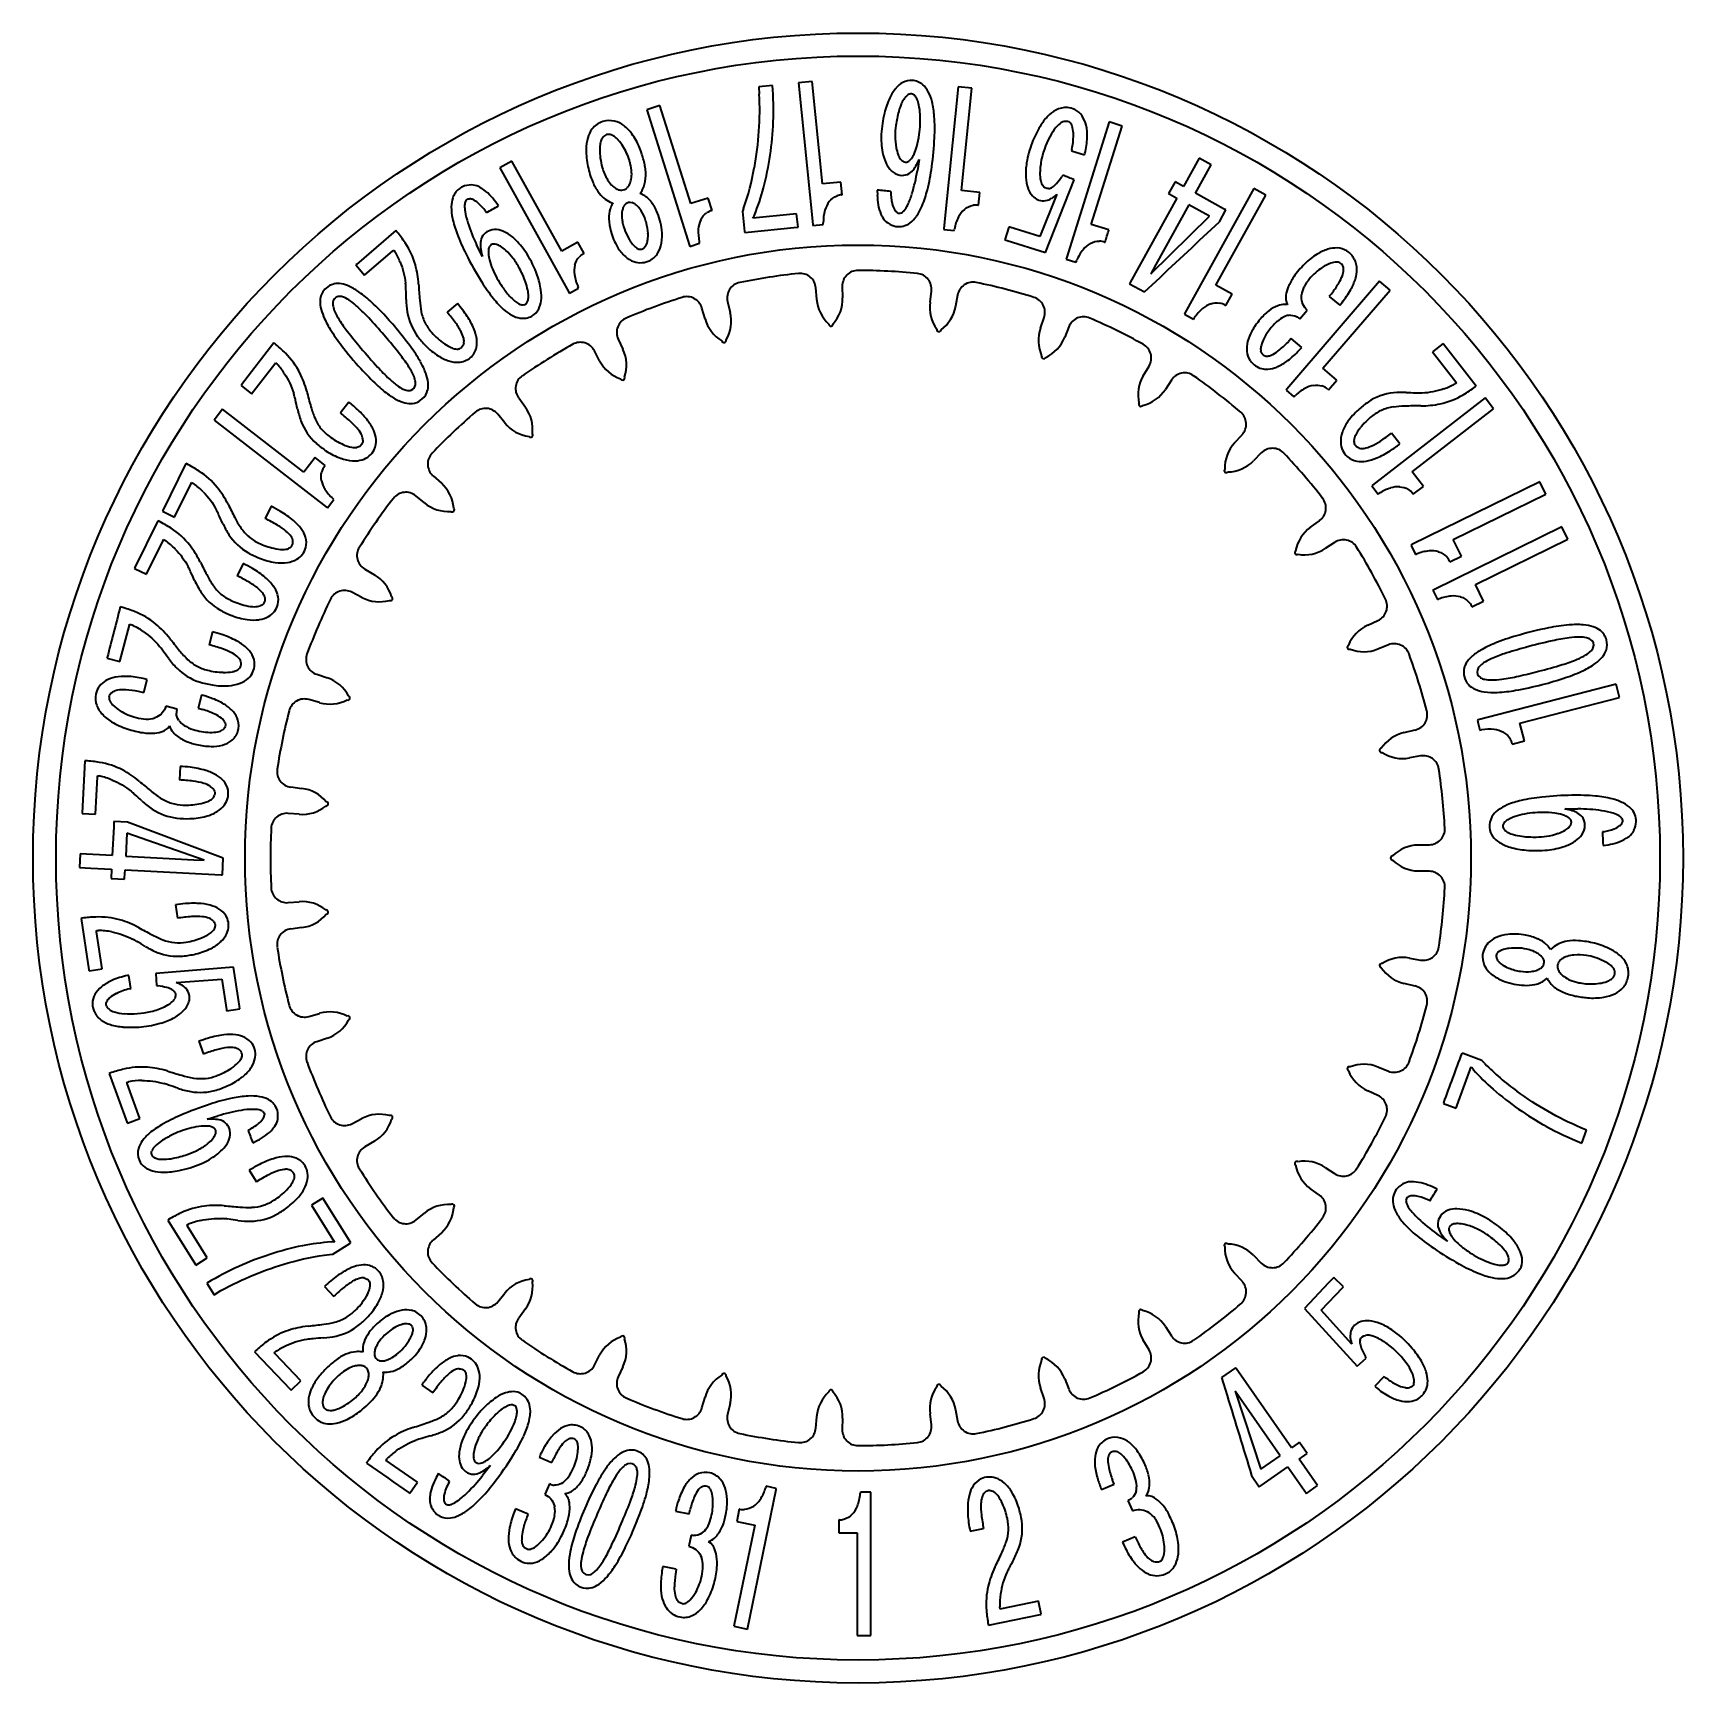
# Model space of a CAD drawing. Header units: millimetres. Extents: x 6.7 to 34.3, y 6.3 to 33.9.
import ezdxf

# ---------------------------------------------------------------- set-up
doc = ezdxf.new("R2010")
doc.units = ezdxf.units.MM

msp = doc.modelspace()

# ---------------------------------------------------------------- linework, layer by layer
at = {"color": 7, "linetype": 'Continuous', "lineweight": 35}
for p, q in [((19.032, 32.986), (18.805, 32.963)), ((18.805, 32.963), (18.811, 32.842)), ((19.694, 33.053), (19.466, 33.03)), ((19.466, 33.03), (19.707, 30.66)), ((19.868, 31.34), (19.694, 33.053)), ((21.371, 33.07), (21.369, 33.07)), ((22.137, 32.962), (21.896, 30.593)), ((22.365, 32.939), (22.137, 32.962)), ((22.191, 31.227), (22.365, 32.939)), ((17.149, 32.649), (16.93, 32.58)), ((16.93, 32.58), (17.642, 30.311)), ((17.664, 31.009), (17.149, 32.649)), ((24.66, 32.375), (23.946, 30.1)), ((24.363, 30.663), (24.879, 32.307)), ((24.879, 32.307), (24.66, 32.375)), ((21.482, 31.748), (21.455, 31.562)), ((24.038, 31.916), (24.033, 31.891)), ((24.033, 31.891), (24.247, 31.824)), ((24.247, 31.824), (24.255, 31.849)), ((26.166, 31.77), (25.904, 31.298)), ((26.367, 31.659), (26.166, 31.77)), ((14.676, 31.719), (14.475, 31.608)), ((14.475, 31.608), (15.629, 29.529)), ((15.51, 30.216), (14.676, 31.719)), ((23.89, 31.485), (23.872, 31.462)), ((26.105, 31.186), (26.367, 31.659)), ((16.856, 31.161), (16.819, 31.177)), ((20.174, 31.371), (19.868, 31.34)), ((20.196, 31.157), (20.174, 31.371)), ((20.784, 31.237), (20.786, 31.151)), ((22.497, 31.196), (22.191, 31.227)), ((22.476, 30.983), (22.497, 31.196)), ((23.597, 30.191), (24.075, 31.409)), ((25.763, 31.376), (25.653, 31.178)), ((25.653, 31.178), (25.674, 31.167)), ((25.904, 31.298), (25.763, 31.376)), ((27.083, 31.261), (25.927, 29.178)), ((26.575, 30.925), (26.105, 31.186)), ((27.284, 31.15), (27.083, 31.261)), ((14.45, 30.971), (14.404, 31.034)), ((16.319, 31.035), (16.362, 31.015)), ((16.362, 31.015), (16.361, 31.014)), ((17.957, 31.101), (17.664, 31.009)), ((18.022, 30.896), (17.957, 31.101)), ((18.55, 30.929), (18.53, 30.875)), ((20.188, 31.156), (20.196, 31.157)), ((22.469, 30.983), (22.476, 30.983)), ((23.475, 31.072), (23.482, 31.07)), ((23.786, 31.167), (23.503, 30.457)), ((25.794, 31.1), (25.011, 29.688)), ((25.995, 30.989), (25.441, 29.99)), ((25.674, 31.167), (25.794, 31.1)), ((26.341, 30.797), (25.995, 30.989)), ((26.448, 29.644), (27.284, 31.15)), ((26.504, 30.706), (26.613, 30.904)), ((26.613, 30.904), (26.575, 30.925)), ((14.234, 30.882), (14.249, 30.859)), ((18.014, 30.894), (18.022, 30.896)), ((18.53, 30.875), (18.564, 30.544)), ((19.376, 30.833), (18.703, 30.764)), ((19.436, 30.839), (19.376, 30.833)), ((19.459, 30.615), (19.436, 30.839)), ((19.707, 30.66), (19.709, 30.641)), ((19.709, 30.641), (19.882, 30.659)), ((19.882, 30.659), (19.882, 30.687)), ((24.657, 30.571), (24.363, 30.663)), ((25.356, 29.837), (26.341, 30.797)), ((12.735, 30.56), (12.076, 29.994)), ((12.753, 30.539), (12.735, 30.56)), ((15.779, 30.366), (15.51, 30.216)), ((15.883, 30.178), (15.779, 30.366)), ((17.813, 30.346), (17.809, 30.371)), ((18.564, 30.544), (18.567, 30.525)), ((18.567, 30.525), (19.445, 30.614)), ((19.445, 30.614), (19.459, 30.615)), ((21.896, 30.593), (21.895, 30.576)), ((21.895, 30.576), (22.068, 30.558)), ((22.068, 30.558), (22.074, 30.584)), ((22.985, 30.618), (22.918, 30.405)), ((22.918, 30.405), (22.954, 30.393)), ((22.954, 30.393), (23.597, 30.191)), ((23.002, 30.614), (22.985, 30.618)), ((23.503, 30.457), (23.002, 30.614)), ((24.586, 30.367), (24.593, 30.366)), ((12.211, 29.815), (12.683, 30.22)), ((12.683, 30.22), (12.699, 30.233)), ((12.699, 30.233), (12.72, 30.206)), ((14.182, 30.128), (14.085, 30.322)), ((14.174, 30.152), (14.182, 30.128)), ((15.874, 30.173), (15.883, 30.178)), ((17.642, 30.311), (17.648, 30.294)), ((17.648, 30.294), (17.813, 30.346)), ((23.946, 30.1), (23.942, 30.083)), ((23.942, 30.083), (24.107, 30.032)), ((12.076, 29.994), (12.065, 29.984)), ((12.065, 29.984), (12.211, 29.815)), ((24.107, 30.032), (24.119, 30.056)), ((25.441, 29.99), (25.356, 29.837)), ((15.629, 29.529), (15.639, 29.513)), ((15.639, 29.513), (15.79, 29.597)), ((15.79, 29.597), (15.78, 29.622)), ((19.771, 29.412), (19.757, 29.6)), ((20.199, 29.622), (20.204, 29.434)), ((21.666, 29.36), (21.69, 29.547)), ((25.011, 29.688), (25.002, 29.67)), ((25.002, 29.67), (25.25, 29.533)), ((25.25, 29.533), (25.446, 29.715)), ((26.717, 29.494), (26.448, 29.644)), ((29.183, 29.715), (27.632, 27.908)), ((28.236, 28.259), (29.358, 29.565)), ((29.358, 29.565), (29.183, 29.715)), ((13.763, 29.341), (13.592, 29.193)), ((17.904, 29.082), (17.852, 29.263)), ((18.281, 29.374), (18.324, 29.191)), ((22.128, 29.48), (22.095, 29.294)), ((26.604, 29.311), (26.613, 29.307)), ((26.613, 29.307), (26.717, 29.494)), ((27.614, 29.324), (27.592, 29.324)), ((27.646, 29.319), (27.614, 29.324)), ((27.629, 29.358), (27.646, 29.319)), ((27.974, 29.228), (27.953, 29.25)), ((28.342, 29.459), (28.517, 29.31)), ((28.517, 29.31), (28.557, 29.358)), ((15.009, 29.13), (15.016, 29.134)), ((23.512, 28.928), (23.573, 29.105)), ((25.927, 29.178), (25.919, 29.161)), ((25.919, 29.161), (26.07, 29.077)), ((26.07, 29.077), (26.086, 29.098)), ((27.834, 29.095), (27.849, 29.082)), ((27.849, 29.082), (27.974, 29.228)), ((12.591, 28.749), (12.538, 28.811)), ((16.452, 28.744), (16.531, 28.574)), ((23.988, 28.952), (23.919, 28.777)), ((27.707, 28.756), (27.665, 28.71)), ((27.882, 28.606), (27.707, 28.756)), ((10.695, 28.679), (10.155, 27.98)), ((10.709, 28.668), (10.695, 28.679)), ((16.142, 28.382), (16.055, 28.549)), ((30.246, 28.669), (30.07, 28.532)), ((30.07, 28.532), (30.456, 28.032)), ((30.255, 28.658), (30.246, 28.669)), ((30.797, 27.958), (30.255, 28.658)), ((10.322, 27.831), (10.709, 28.33)), ((10.709, 28.33), (10.723, 28.348)), ((10.723, 28.348), (10.749, 28.325)), ((25.233, 28.132), (25.329, 28.294)), ((28.47, 28.058), (28.236, 28.259)), ((10.155, 27.98), (10.145, 27.968)), ((10.145, 27.968), (10.322, 27.831)), ((25.705, 28.06), (25.601, 27.903)), ((27.632, 27.908), (27.621, 27.893)), ((27.621, 27.893), (27.752, 27.78)), ((28.321, 27.903), (28.33, 27.895)), ((28.33, 27.895), (28.47, 28.058)), ((30.47, 28.013), (30.441, 27.994)), ((30.456, 28.032), (30.47, 28.013)), ((30.783, 27.947), (30.797, 27.958)), ((11.948, 27.691), (11.807, 27.509)), ((14.788, 27.76), (14.9, 27.608)), ((27.752, 27.78), (27.77, 27.797)), ((30.95, 27.761), (29.066, 26.302)), ((31.091, 27.579), (30.95, 27.761)), ((9.837, 27.571), (9.697, 27.389)), ((9.697, 27.389), (11.576, 25.935)), ((11.196, 26.519), (9.837, 27.571)), ((14.556, 27.343), (14.438, 27.489)), ((29.728, 26.525), (31.091, 27.579)), ((26.759, 27.007), (26.885, 27.146)), ((29.524, 26.991), (29.383, 27.173)), ((11.384, 26.762), (11.196, 26.519)), ((11.554, 26.631), (11.384, 26.762)), ((27.206, 26.841), (27.073, 26.708)), ((9.224, 26.664), (8.839, 25.878)), ((9.238, 26.657), (9.224, 26.664)), ((11.547, 26.622), (11.554, 26.631)), ((29.917, 26.282), (29.728, 26.525)), ((9.035, 25.769), (9.31, 26.33)), ((9.31, 26.33), (9.32, 26.349)), ((9.32, 26.349), (9.35, 26.331)), ((13.356, 26.46), (13.495, 26.334)), ((29.066, 26.302), (29.052, 26.291)), ((29.052, 26.291), (29.158, 26.154)), ((31.861, 26.358), (29.72, 25.308)), ((29.747, 26.15), (29.917, 26.282)), ((31.962, 26.152), (31.861, 26.358)), ((10.65, 25.949), (10.55, 25.745)), ((11.576, 25.935), (11.591, 25.924)), ((11.591, 25.924), (11.697, 26.061)), ((11.697, 26.061), (11.68, 26.078)), ((13.213, 26.005), (13.067, 26.124)), ((29.158, 26.154), (29.18, 26.167)), ((29.741, 26.158), (29.747, 26.15)), ((30.415, 25.393), (31.962, 26.152)), ((8.755, 25.707), (8.371, 24.924)), ((8.769, 25.7), (8.755, 25.707)), ((8.839, 25.878), (8.834, 25.867)), ((8.834, 25.867), (9.035, 25.769)), ((28.027, 25.597), (28.179, 25.708)), ((8.841, 25.374), (8.851, 25.392)), ((8.851, 25.392), (8.88, 25.375)), ((32.23, 25.604), (30.09, 24.554)), ((30.551, 25.117), (30.415, 25.393)), ((30.785, 24.64), (32.331, 25.398)), ((32.331, 25.398), (32.23, 25.604)), ((8.566, 24.813), (8.841, 25.374)), ((28.432, 25.345), (28.275, 25.241)), ((29.72, 25.308), (29.705, 25.3)), ((29.705, 25.3), (29.709, 25.293)), ((29.709, 25.293), (29.782, 25.144)), ((29.782, 25.144), (29.806, 25.153)), ((30.358, 25.022), (30.551, 25.117)), ((8.371, 24.924), (8.365, 24.911)), ((8.365, 24.911), (8.566, 24.813)), ((10.181, 24.992), (10.081, 24.788)), ((12.214, 24.899), (12.377, 24.804)), ((30.354, 25.03), (30.358, 25.022)), ((30.921, 24.363), (30.785, 24.64)), ((12.166, 24.424), (11.999, 24.511)), ((30.09, 24.554), (30.075, 24.546)), ((30.075, 24.546), (30.151, 24.391)), ((30.151, 24.391), (30.176, 24.399)), ((30.728, 24.269), (30.921, 24.363)), ((8.143, 24.261), (8.126, 24.265)), ((28.985, 23.961), (29.156, 24.039)), ((30.723, 24.278), (30.728, 24.269)), ((8.121, 23.351), (8.278, 23.958)), ((8.278, 23.958), (8.283, 23.976)), ((8.283, 23.976), (8.316, 23.965)), ((9.667, 23.852), (9.61, 23.632)), ((29.331, 23.632), (29.156, 23.562)), ((7.907, 23.42), (7.904, 23.407)), ((7.904, 23.407), (8.121, 23.351)), ((8.576, 23.052), (8.511, 23.067)), ((8.52, 22.833), (8.576, 23.052)), ((11.411, 23.139), (11.589, 23.079)), ((33.138, 22.976), (30.834, 22.379)), ((33.196, 22.754), (33.138, 22.976)), ((9.487, 22.793), (9.43, 22.573)), ((9.494, 22.791), (9.487, 22.793)), ((11.459, 22.665), (11.278, 22.717)), ((31.531, 22.323), (33.196, 22.754)), ((8.889, 22.606), (8.877, 22.575)), ((9.075, 22.558), (8.889, 22.606)), ((9.071, 22.542), (9.075, 22.558)), ((9.43, 22.573), (9.499, 22.553)), ((30.834, 22.379), (30.818, 22.375)), ((30.818, 22.375), (30.834, 22.315)), ((8.918, 22.236), (8.925, 22.244)), ((8.925, 22.244), (8.952, 22.276)), ((8.952, 22.276), (8.962, 22.245)), ((8.962, 22.245), (8.974, 22.222)), ((29.594, 22.166), (29.778, 22.208)), ((30.834, 22.315), (30.862, 22.207)), ((30.862, 22.207), (30.889, 22.21)), ((31.608, 22.025), (31.531, 22.323)), ((31.399, 21.979), (31.401, 21.971)), ((31.401, 21.971), (31.608, 22.025)), ((7.533, 21.695), (7.489, 20.822)), ((7.549, 21.694), (7.533, 21.695)), ((9.125, 21.6), (9.114, 21.373)), ((29.867, 21.774), (29.682, 21.741)), ((7.712, 20.798), (7.744, 21.422)), ((7.744, 21.422), (7.745, 21.443)), ((7.745, 21.443), (7.78, 21.439)), ((10.978, 21.255), (11.164, 21.231)), ((7.489, 20.822), (7.488, 20.809)), ((7.488, 20.809), (7.712, 20.798)), ((11.12, 20.799), (10.933, 20.814)), ((32.282, 20.887), (32.498, 20.888)), ((32.293, 20.886), (32.282, 20.887)), ((8.016, 20.591), (7.992, 20.107)), ((8.021, 20.68), (8.016, 20.591)), ((8.246, 20.669), (8.021, 20.68)), ((8.237, 20.485), (8.217, 20.096)), ((9.53, 20.029), (8.237, 20.485)), ((9.849, 20.067), (8.246, 20.669)), ((32.926, 20.507), (32.909, 20.505)), ((29.83, 20.285), (30.018, 20.289)), ((32.921, 20.275), (33.005, 20.289)), ((7.453, 20.135), (7.442, 19.908)), ((7.442, 19.908), (7.636, 19.899)), ((7.992, 20.107), (7.453, 20.135)), ((7.636, 19.899), (7.98, 19.881)), ((7.98, 19.881), (7.972, 19.722)), ((8.199, 19.735), (8.206, 19.87)), ((8.206, 19.87), (9.816, 19.788)), ((8.217, 20.096), (9.355, 20.038)), ((9.355, 20.038), (9.53, 20.029)), ((9.835, 19.788), (9.849, 20.067)), ((7.972, 19.722), (8.198, 19.711)), ((8.198, 19.711), (8.199, 19.735)), ((9.816, 19.788), (9.835, 19.788)), ((30.018, 19.846), (29.83, 19.85)), ((10.933, 19.321), (11.12, 19.336)), ((7.487, 19.061), (7.47, 19.058)), ((7.47, 19.058), (7.602, 18.195)), ((9.049, 19.286), (9.083, 19.061)), ((7.728, 18.854), (7.763, 18.856)), ((7.731, 18.831), (7.728, 18.854)), ((7.825, 18.216), (7.731, 18.831)), ((11.164, 18.904), (10.978, 18.88)), ((32.039, 18.539), (32.035, 18.545)), ((32.074, 18.568), (32.039, 18.539)), ((7.604, 18.182), (7.825, 18.216)), ((10.019, 18.241), (8.719, 18.134)), ((10.119, 17.588), (10.019, 18.241)), ((29.682, 18.394), (29.867, 18.361)), ((7.602, 18.195), (7.604, 18.182)), ((8.271, 18.105), (8.245, 18.102)), ((8.305, 17.886), (8.271, 18.105)), ((8.719, 18.134), (8.731, 17.937)), ((8.731, 17.937), (8.755, 17.932)), ((9.062, 17.984), (9.822, 18.043)), ((9.822, 18.043), (9.9, 17.532)), ((29.778, 17.927), (29.594, 17.969)), ((31.953, 18.032), (31.983, 18.058)), ((8.284, 17.881), (8.305, 17.886)), ((9.283, 17.75), (9.282, 17.757)), ((9.9, 17.532), (9.904, 17.514)), ((9.904, 17.514), (10.125, 17.548)), ((10.125, 17.548), (10.119, 17.588)), ((11.278, 17.418), (11.459, 17.47)), ((9.44, 17.003), (9.519, 16.79)), ((11.589, 17.056), (11.411, 16.996)), ((29.156, 16.573), (29.331, 16.503)), ((30.481, 15.937), (30.717, 16.575)), ((30.582, 16.796), (30.562, 16.802)), ((30.892, 16.681), (30.582, 16.796)), ((30.942, 16.63), (30.892, 16.681)), ((7.955, 16.468), (7.938, 16.462)), ((7.938, 16.462), (8.243, 15.64)), ((8.233, 16.314), (8.266, 16.324)), ((8.239, 16.295), (8.233, 16.314)), ((8.456, 15.709), (8.239, 16.295)), ((29.156, 16.096), (28.985, 16.174)), ((9.579, 15.699), (9.757, 15.756)), ((30.256, 15.975), (30.251, 15.962)), ((30.251, 15.962), (30.462, 15.884)), ((30.462, 15.884), (30.481, 15.937)), ((8.243, 15.64), (8.246, 15.631)), ((8.246, 15.631), (8.456, 15.709)), ((11.999, 15.624), (12.166, 15.711)), ((32.646, 15.515), (32.548, 15.557)), ((32.567, 15.301), (32.646, 15.515)), ((10.342, 15.305), (10.418, 15.344)), ((12.377, 15.331), (12.214, 15.236)), ((8.441, 15.02), (8.441, 15.018)), ((10.283, 14.846), (10.403, 14.653)), ((28.275, 14.894), (28.432, 14.79)), ((11.512, 14.381), (11.322, 14.263)), ((11.979, 13.632), (11.512, 14.381)), ((28.179, 14.427), (28.027, 14.538)), ((30.145, 14.53), (30.068, 14.567)), ((11.322, 14.263), (11.708, 13.646)), ((13.067, 14.011), (13.213, 14.13)), ((30.007, 14.344), (30.023, 14.335)), ((8.933, 14.022), (8.92, 14.013)), ((8.92, 14.013), (9.382, 13.272)), ((9.238, 13.928), (9.269, 13.944)), ((9.25, 13.909), (9.238, 13.928)), ((9.579, 13.38), (9.25, 13.909)), ((13.495, 13.801), (13.356, 13.675)), ((11.681, 13.445), (11.963, 13.621)), ((11.963, 13.621), (11.979, 13.632)), ((30.317, 13.662), (30.139, 13.785)), ((30.309, 13.669), (30.317, 13.662)), ((9.382, 13.272), (9.389, 13.261)), ((9.389, 13.261), (9.579, 13.38)), ((11.624, 13.439), (11.681, 13.445)), ((27.073, 13.427), (27.206, 13.294)), ((26.885, 12.989), (26.759, 13.128)), ((28.58, 12.899), (28.417, 13.053)), ((9.573, 12.96), (9.694, 12.765)), ((9.694, 12.765), (9.807, 12.833)), ((11.543, 12.904), (11.541, 12.903)), ((11.541, 12.903), (11.698, 12.738)), ((14.438, 12.647), (14.556, 12.793)), ((28.331, 12.963), (27.927, 12.537)), ((28.206, 12.504), (28.567, 12.885)), ((28.567, 12.885), (28.58, 12.899)), ((14.9, 12.527), (14.788, 12.375)), ((27.927, 12.537), (28.809, 11.572)), ((28.719, 11.938), (28.206, 12.504)), ((11.282, 12.24), (11.216, 12.232)), ((25.601, 12.232), (25.705, 12.075)), ((25.329, 11.841), (25.233, 12.003)), ((10.386, 11.824), (10.373, 11.812)), ((10.373, 11.812), (10.975, 11.179)), ((10.702, 11.792), (10.729, 11.814)), ((10.716, 11.777), (10.702, 11.792)), ((11.146, 11.324), (10.716, 11.777)), ((12.182, 11.807), (12.176, 11.808)), ((12.181, 11.846), (12.182, 11.807)), ((16.055, 11.586), (16.142, 11.753)), ((28.809, 11.572), (28.959, 11.704)), ((28.959, 11.704), (28.948, 11.727)), ((10.984, 11.17), (11.146, 11.324)), ((12.525, 11.43), (12.524, 11.473)), ((12.524, 11.473), (12.534, 11.472)), ((16.531, 11.561), (16.452, 11.391)), ((23.919, 11.358), (23.988, 11.183)), ((26.775, 11.544), (26.542, 11.382)), ((26.542, 11.382), (26.633, 11.081)), ((26.787, 11.529), (26.775, 11.544)), ((27.709, 10.204), (26.787, 11.529)), ((29.26, 11.398), (29.105, 11.235)), ((10.975, 11.179), (10.984, 11.17)), ((13.166, 11.254), (13.353, 11.124)), ((14.849, 11.096), (14.844, 11.099)), ((17.852, 10.872), (17.904, 11.053)), ((23.573, 11.03), (23.512, 11.207)), ((26.769, 11.153), (27.196, 9.846)), ((26.868, 11.01), (26.769, 11.153)), ((18.324, 10.944), (18.281, 10.761)), ((21.69, 10.588), (21.666, 10.775)), ((22.095, 10.841), (22.128, 10.655)), ((27.521, 10.072), (26.868, 11.01)), ((19.757, 10.535), (19.771, 10.723)), ((20.204, 10.701), (20.199, 10.513)), ((27.822, 10.282), (27.709, 10.204)), ((27.842, 10.296), (27.822, 10.282)), ((27.971, 10.11), (27.842, 10.296)), ((12.251, 9.964), (12.241, 9.95)), ((12.241, 9.95), (12.331, 9.887)), ((12.568, 9.997), (12.59, 10.024)), ((12.573, 9.993), (12.568, 9.997)), ((13.097, 9.628), (12.573, 9.993)), ((14.074, 9.96), (14.076, 9.958)), ((15.135, 10.053), (15.132, 10.047)), ((15.341, 9.957), (15.374, 10.028)), ((27.196, 9.846), (27.521, 10.072)), ((27.839, 10.018), (27.971, 10.11)), ((28.147, 9.574), (27.839, 10.018)), ((12.331, 9.887), (12.42, 9.825)), ((12.42, 9.825), (12.509, 9.763)), ((12.509, 9.763), (12.599, 9.701)), ((12.599, 9.701), (12.688, 9.639)), ((13.446, 9.775), (13.409, 9.707)), ((14.315, 9.912), (14.185, 9.742)), ((14.297, 9.894), (14.315, 9.912)), ((24.745, 9.598), (24.718, 9.665)), ((27.043, 9.74), (27.172, 9.555)), ((27.206, 9.577), (27.65, 9.887)), ((27.65, 9.887), (27.959, 9.443)), ((12.688, 9.639), (12.777, 9.577)), ((12.777, 9.577), (12.867, 9.514)), ((12.867, 9.514), (12.956, 9.452)), ((12.956, 9.452), (12.969, 9.444)), ((12.969, 9.444), (13.097, 9.628)), ((13.624, 9.631), (13.632, 9.646)), ((15.302, 9.603), (15.226, 9.426)), ((15.226, 9.426), (15.255, 9.41)), ((15.318, 9.597), (15.302, 9.603)), ((15.562, 9.44), (15.594, 9.445)), ((15.589, 9.408), (15.562, 9.44)), ((15.595, 9.4), (15.589, 9.408)), ((15.594, 9.445), (15.616, 9.452)), ((18.613, 7.175), (19.092, 9.509)), ((18.926, 9.562), (18.917, 9.536)), ((19.095, 9.527), (18.926, 9.562)), ((19.092, 9.509), (19.095, 9.527)), ((20.503, 9.465), (20.499, 9.439)), ((20.676, 9.465), (20.503, 9.465)), ((20.677, 9.448), (20.676, 9.465)), ((20.677, 7.064), (20.677, 9.448)), ((24.53, 9.514), (24.533, 9.507)), ((24.533, 9.507), (24.745, 9.598)), ((25.277, 9.404), (25.296, 9.431)), ((25.32, 9.402), (25.277, 9.404)), ((25.296, 9.431), (25.306, 9.452)), ((25.333, 9.401), (25.32, 9.402)), ((27.172, 9.555), (27.206, 9.577)), ((27.959, 9.443), (28.147, 9.574)), ((14.737, 9.184), (14.715, 9.13)), ((14.946, 9.095), (14.737, 9.184)), ((17.414, 9.156), (17.412, 9.147)), ((17.412, 9.147), (17.638, 9.101)), ((17.638, 9.101), (17.656, 9.176)), ((18.476, 9.181), (18.434, 8.971)), ((18.483, 9.18), (18.476, 9.181)), ((24.992, 9.334), (24.975, 9.326)), ((24.975, 9.326), (25.051, 9.15)), ((25.051, 9.15), (25.082, 9.16)), ((18.735, 8.909), (18.388, 7.221)), ((18.434, 8.971), (18.735, 8.909)), ((20.146, 9.001), (20.139, 9.001)), ((20.139, 9.001), (20.14, 8.786)), ((22.337, 8.809), (22.563, 8.855)), ((17.672, 8.746), (17.633, 8.558)), ((17.633, 8.558), (17.663, 8.549)), ((17.964, 8.637), (17.995, 8.649)), ((17.998, 8.612), (17.964, 8.637)), ((17.995, 8.649), (18.015, 8.659)), ((18.005, 8.606), (17.998, 8.612)), ((20.14, 8.786), (20.447, 8.786)), ((20.447, 8.786), (20.447, 7.064)), ((25.096, 8.718), (24.885, 8.627)), ((24.885, 8.627), (24.914, 8.564)), ((17.198, 8.223), (17.184, 8.141)), ((17.424, 8.177), (17.198, 8.223)), ((22.839, 7.509), (22.834, 7.544)), ((22.859, 7.513), (22.839, 7.509)), ((23.48, 7.64), (22.859, 7.513)), ((23.525, 7.421), (23.48, 7.64)), ((18.388, 7.221), (18.613, 7.175)), ((22.641, 7.257), (22.645, 7.24)), ((22.645, 7.24), (23.512, 7.418)), ((23.512, 7.418), (23.525, 7.421)), ((20.447, 7.064), (20.677, 7.064))]:
    msp.add_line(p, q, dxfattribs=at)
for radius in [13.795, 13.41, 10.25]:
    msp.add_circle((20.462, 20.067), radius, dxfattribs=at)
for centre, radius, start, end in [((13.439, 32.582), 5.379, 349.5637, 2.7645), ((13.778, 32.565), 5.271, 357.9414, 4.5829), ((21.67, 32.461), 0.746, 139.774, 154.6359), ((21.418, 32.675), 0.416, 119.7589, 139.8599), ((21.359, 32.727), 0.119, 104.7485, 129.7995), ((21.349, 32.763), 0.081, 62.0831, 104.3964), ((21.331, 32.737), 0.113, 36.7477, 60.3778), ((21.284, 32.696), 0.399, 27.4734, 48.9537), ((20.995, 32.544), 0.725, 13.4442, 27.5685), ((22.176, 32.218), 1.308, 154.4999, 166.5666), ((22.083, 32.288), 0.977, 155.8098, 164.2832), ((21.647, 32.485), 0.498, 145.0084, 155.9389), ((21.434, 32.635), 0.238, 129.575, 145.2163), ((21.23, 32.66), 0.24, 22.2833, 37.0007), ((20.967, 32.551), 0.524, 11.825, 22.3901), ((20.444, 32.44), 1.059, 3.4688, 11.9303), ((20.28, 32.37), 1.461, 3.7789, 13.5664), ((24.026, 32.1), 0.538, 118.3708, 136.5647), ((23.936, 32.255), 0.361, 65.4032, 85.643), ((16.142, 31.787), 0.665, 35.9282, 52.5299), ((14.097, 32.547), 4.951, 345.0754, 358.0142), ((22.779, 32.064), 1.93, 166.2894, 176.8685), ((22.412, 32.138), 1.33, 172.3509, 179.7288), ((22.689, 32.116), 1.606, 164.2369, 172.8806), ((19.825, 32.399), 1.679, 351.9547, 3.5955), ((18.776, 32.267), 2.969, 356.9956, 3.8603), ((24.97, 31.423), 1.707, 149.0718, 159.1967), ((24.339, 31.802), 0.97, 136.4708, 149.127), ((24.362, 31.784), 0.772, 136.9149, 149.4394), ((24.034, 32.093), 0.322, 119.2916, 137.1907), ((23.855, 32.235), 0.199, 13.8774, 36.7803), ((23.549, 32.155), 0.515, 359.8385, 14.2587), ((23.818, 32.215), 0.469, 13.1381, 33.7483), ((23.535, 32.147), 0.761, 357.4933, 13.2183), ((16.688, 31.906), 0.771, 164.8301, 179.3299), ((16.709, 31.913), 0.566, 169.3996, 179.469), ((16.447, 31.962), 0.299, 155.7218, 169.5186), ((16.327, 32.017), 0.167, 136.0143, 155.7573), ((16.291, 32.05), 0.118, 96.589, 135.7653), ((16.289, 32.038), 0.13, 69.9904, 95.0491), ((16.257, 31.949), 0.225, 53.9546, 70.0649), ((16.145, 31.794), 0.416, 41.8579, 54.0386), ((15.914, 31.586), 0.726, 31.9144, 41.9393), ((15.794, 31.533), 1.096, 22.223, 36.0256), ((22.117, 32.105), 1.267, 177.0474, 190.8429), ((22.108, 32.137), 1.025, 179.6018, 190.7891), ((20.059, 32.354), 1.441, 344.2587, 352.409), ((15.899, 32.411), 5.85, 352.2867, 357.0623), ((25.011, 31.394), 1.755, 158.7927, 170.2122), ((24.872, 31.477), 1.368, 149.2411, 168.2028), ((22.95, 32.152), 1.114, 347.763, 0.1089), ((23.035, 32.167), 1.261, 345.395, 357.6152), ((17.201, 31.898), 1.284, 179.2472, 192.1461), ((17.147, 31.907), 1.003, 179.3953, 187.7672), ((17.289, 31.918), 1.145, 187.3279, 195.4829), ((15.656, 31.424), 1.031, 17.4646, 31.9618), ((15.735, 31.45), 0.948, 14.1262, 17.4385), ((15.561, 31.427), 1.351, 17.4429, 22.6256), ((15.473, 31.38), 1.449, 10.0012, 18.1962), ((21.626, 32.009), 0.767, 190.7159, 205.4102), ((21.737, 32.065), 0.648, 190.6616, 201.7247), ((21.454, 31.951), 0.343, 201.5372, 215.0557), ((21.307, 31.847), 0.162, 214.7973, 233.3672), ((21.194, 31.882), 0.201, 306.4483, 323.2277), ((21.016, 32.015), 0.423, 323.1735, 335.2514), ((20.646, 32.187), 0.831, 335.1478, 344.3374), ((20.351, 32.241), 1.234, 331.984, 336.4394), ((24.741, 31.493), 1.237, 167.6927, 178.5812), ((17.328, 31.921), 1.413, 191.976, 202.9743), ((16.991, 31.848), 0.84, 196.271, 211.4443), ((15.929, 31.494), 0.749, 2.8981, 14.4446), ((16.166, 31.506), 0.512, 349.8102, 2.9283), ((16.101, 31.491), 0.812, 355.5494, 9.9789), ((14.228, 32.433), 4.575, 340.8162, 349.6187), ((21.318, 31.862), 0.425, 205.3087, 225.0714), ((21.204, 31.713), 0.231, 259.5498, 291.5161), ((21.259, 31.782), 0.0811, 233.0587, 263.0383), ((21.258, 31.779), 0.0787, 264.0259, 278.7299), ((21.252, 31.803), 0.102, 279.7943, 306.584), ((18.604, 32.016), 2.886, 342.9681, 350.9661), ((20.986, 31.888), 0.508, 321.1718, 333.5854), ((18.142, 32.093), 3.584, 346.217, 352.5152), ((24.333, 31.509), 1.067, 170.1134, 183.2512), ((24.063, 31.508), 0.559, 178.4021, 192.2868), ((22.475, 32.459), 1.716, 319.4759, 324.4964), ((9.07, -4.554), 38.967, 67.3525, 67.6463), ((13.983, 31.013), 0.31, 115.7537, 129.0739), ((13.995, 30.933), 0.388, 89.9401, 112.2382), ((13.61, 30.38), 1.046, 57.4836, 60.822), ((13.834, 30.707), 0.65, 43.9596, 58.6405), ((16.803, 31.687), 0.838, 202.2559, 215.2374), ((16.765, 31.708), 0.574, 211.3968, 222.5316), ((16.592, 31.549), 0.339, 222.4739, 236.7559), ((16.518, 31.437), 0.205, 236.7553, 256.3886), ((16.505, 31.388), 0.154, 256.8314, 290.9291), ((16.508, 31.366), 0.133, 292.9194, 316.7322), ((16.451, 31.421), 0.212, 316.6277, 334.5372), ((16.34, 31.474), 0.335, 334.5012, 349.9374), ((16.379, 31.492), 0.541, 324.4535, 332.7117), ((16.405, 31.467), 0.507, 333.9259, 355.585), ((15.16, 32.258), 3.85, 337.9814, 345.1604), ((18.9, 11.624), 19.703, 83.8444, 84.511), ((21.865, 31.202), 0.853, 179.2322, 193.0909), ((19.864, 31.668), 1.81, 337.414, 346.2848), ((23.906, 31.484), 0.64, 183.1384, 200.0316), ((23.672, 31.397), 0.391, 199.9058, 221.5647), ((23.738, 31.437), 0.226, 192.0701, 214.0128), ((23.641, 31.386), 0.126, 272.7205, 305.0151), ((23.516, 31.567), 0.346, 304.7924, 319.7243), ((14.15, 30.955), 0.488, 162.0343, 179.8531), ((14.568, 30.953), 0.907, 179.7882, 192.0864), ((14.05, 30.979), 0.166, 155.3573, 177.6153), ((14.376, 30.962), 0.492, 177.2371, 190.0688), ((13.964, 30.952), 0.138, 64.1823, 89.233), ((13.868, 30.752), 0.36, 48.6884, 64.3933), ((13.564, 30.399), 0.826, 35.7749, 48.974), ((1.969, 53.221), 25.512, 298.7736, 299.2897), ((13.405, 30.317), 1.23, 35.6827, 43.1738), ((16.81, 30.775), 0.513, 163.3949, 182.0245), ((16.675, 30.81), 0.374, 147.0718, 162.6592), ((16.88, 30.823), 0.368, 166.4762, 179.2378), ((16.732, 30.858), 0.215, 150.5332, 166.5359), ((16.662, 30.898), 0.135, 127.9647, 150.6079), ((16.64, 30.867), 0.163, 57.1549, 76.7028), ((16.579, 30.772), 0.276, 43.1731, 57.2504), ((16.438, 30.638), 0.47, 32.2756, 43.294), ((16.477, 30.627), 0.669, 23.0602, 38.5895), ((20.328, 30.781), 0.435, 143.0591, 164.2302), ((20.215, 30.844), 0.314, 94.9022, 108.8662), ((21.937, 31.169), 1.152, 180.8931, 189.0226), ((21.453, 31.104), 0.664, 190.0017, 203.9959), ((21.409, 31.093), 0.384, 192.6339, 208.5673), ((21.196, 30.976), 0.14, 208.1999, 234.332), ((20.88, 31.182), 0.457, 321.1505, 334.8311), ((20.115, 31.549), 1.305, 334.5467, 343.1286), ((20.695, 31.32), 0.91, 324.7971, 337.5291), ((22.531, 30.586), 0.437, 131.6392, 152.7287), ((22.431, 30.678), 0.307, 82.8239, 97.7954), ((23.561, 31.298), 0.242, 221.3954, 249.1798), ((23.563, 31.309), 0.253, 251.3747, 278.9247), ((23.551, 31.335), 0.28, 280.5726, 302.2153), ((23.528, 31.386), 0.336, 300.9198, 311.4203), ((23.343, 31.619), 0.633, 310.0099, 314.4026), ((15.412, 31.131), 1.769, 192.0111, 200.7069), ((15.223, 31.107), 1.351, 189.8487, 198.0631), ((16.693, 31.58), 2.896, 197.9336, 205.7616), ((17.191, 30.787), 0.894, 181.928, 195.5902), ((17.109, 30.818), 0.597, 179.1037, 190.1625), ((17.313, 30.853), 0.804, 190.0241, 202.6233), ((16.249, 30.518), 0.694, 17.5808, 32.3363), ((16.033, 30.454), 0.92, 14.4691, 17.2775), ((16.072, 30.462), 0.88, 3.2689, 14.6028), ((16.04, 30.432), 1.149, 6.8469, 23.4478), ((18.231, 30.553), 0.44, 155.3265, 176.1806), ((18.099, 30.602), 0.304, 106.3315, 122.48), ((18.488, 30.906), 0.258, 326.695, 339.1725), ((20.59, 30.705), 0.708, 164.1089, 181.5054), ((21.743, 31.209), 0.972, 202.7, 206.0326), ((21.179, 31.006), 0.387, 235.6951, 257.4483), ((21.155, 30.92), 0.0719, 234.4846, 296.1419), ((21.118, 30.989), 0.151, 297.4278, 321.596), ((21.046, 31.072), 0.48, 306.2792, 324.898), ((22.774, 30.46), 0.711, 152.6535, 169.9882), ((-526.385, 619.808), 807.916, 313.080972, 313.183754), ((10.793, 28.947), 2.525, 33.8088, 39.0959), ((16.956, 31.711), 3.418, 200.6486, 206.894), ((14.538, 30.321), 0.389, 170.1297, 186.5403), ((14.394, 30.316), 0.259, 108.7103, 134.8174), ((14.362, 30.134), 0.446, 59.1372, 77.7972), ((14.187, 29.84), 0.788, 45.2504, 59.2318), ((13.847, 29.494), 1.272, 31.8589, 45.3395), ((17.275, 30.79), 0.976, 194.4132, 211.2894), ((17.435, 30.897), 0.933, 202.226, 212.8757), ((17.149, 30.711), 0.593, 212.809, 222.0226), ((16.616, 30.449), 0.333, 340.6679, 353.2397), ((16.37, 30.479), 0.581, 353.1858, 3.3428), ((16.42, 30.477), 0.766, 350.3703, 6.9448), ((18.501, 30.534), 0.711, 176.066, 193.1826), ((24.489, 30.082), 0.301, 71.1144, 87.5355), ((-0.6, 38.346), 26.427, 342.4226, 342.8881), ((11.728, 29.603), 1.16, 21.6672, 31.2982), ((19.014, 32.732), 5.715, 206.6914, 211.9667), ((14.878, 30.346), 0.73, 185.4382, 195.3996), ((14.58, 30.198), 0.299, 171.2123, 184.758), ((14.881, 30.221), 0.601, 184.6557, 194.6853), ((14.43, 30.221), 0.148, 151.961, 171.2726), ((14.376, 30.25), 0.0861, 119.6381, 151.8898), ((14.371, 30.254), 0.0797, 89.7715, 118.022), ((14.371, 30.182), 0.151, 71.8008, 89.9126), ((14.322, 30.031), 0.311, 58.3029, 71.8966), ((14.178, 29.796), 0.586, 47.5546, 58.4975), ((13.936, 29.528), 0.947, 37.0693, 47.656), ((13.701, 29.347), 1.244, 27.7222, 37.1947), ((13.307, 29.166), 1.905, 19.9468, 31.6772), ((16.012, 29.913), 0.295, 117.9823, 136.7372), ((17.029, 30.637), 0.687, 211.0515, 228.2976), ((16.86, 30.447), 0.433, 228.2715, 250.2668), ((16.94, 30.522), 0.311, 221.8997, 233.752), ((16.821, 30.336), 0.0917, 279.0196, 297.8138), ((16.809, 30.36), 0.118, 297.4705, 323.8683), ((16.754, 30.4), 0.186, 323.819, 340.7571), ((16.699, 30.429), 0.483, 329.8454, 350.4304), ((24.781, 29.792), 0.713, 141.1728, 158.2647), ((24.568, 29.964), 0.44, 120.3854, 141.2561), ((28.769, 29.154), 1.191, 121.8971, 134.7325), ((28.542, 29.521), 0.759, 106.9811, 121.9786), ((28.459, 29.793), 0.475, 88.0034, 107.0103), ((28.43, 29.903), 0.377, 28.5171, 56.7161), ((11.515, 29.559), 1.603, 3.7073, 15.3886), ((15.363, 30.346), 1.099, 194.6226, 202.9783), ((15.937, 30.588), 1.722, 202.9156, 214.1795), ((13.359, 29.15), 1.638, 19.7372, 28.2697), ((13.93, 29.388), 1.243, 8.2054, 20.0947), ((16.162, 29.884), 0.445, 167.7574, 187.9963), ((16.428, 29.92), 0.713, 187.903, 204.7798), ((20.462, 20.067), 9.825, 95.8067, 101.6131), ((19.495, 29.58), 0.263, 4.2285, 95.8064), ((20.462, 29.63), 0.263, 90.0006, 181.5774), ((20.462, 20.067), 9.825, 84.1937, 90.0002), ((21.429, 29.58), 0.263, 352.6156, 84.1935), ((29, 28.907), 1.529, 134.3619, 145.017), ((28.794, 29.088), 1.026, 123.7386, 139.6008), ((28.585, 29.404), 0.647, 109.4671, 123.8826), ((28.474, 29.722), 0.31, 92.2582, 109.6769), ((28.468, 29.903), 0.129, 65.9288, 92.6376), ((28.479, 29.939), 0.0921, 39.0862, 63.2175), ((28.004, 30.002), 0.592, 330.8363, 343.382), ((28.452, 29.912), 0.13, 3.1887, 40.5588), ((28.33, 29.905), 0.251, 343.1335, 3.1876), ((28.272, 29.911), 0.533, 342.5924, 359.8954), ((11.767, 29.379), 0.295, 103.8973, 132.6982), ((11.727, 29.133), 0.544, 64.5118, 79.5198), ((11.514, 28.681), 1.044, 54.2889, 64.6291), ((10.917, 27.844), 2.072, 47.0885, 54.3958), ((11.493, 29.543), 1.41, 1.4308, 5.5287), ((7.124, 29.305), 5.785, 1.0239, 2.7047), ((23.95, 30.267), 10.852, 183.1927, 184.6163), ((16.689, 31.276), 2.972, 211.8897, 218.568), ((15.701, 30.422), 1.433, 213.9939, 221.9231), ((13.926, 29.352), 1.036, 11.6714, 19.7897), ((14.403, 29.45), 0.55, 1.5813, 11.7395), ((14.452, 29.462), 0.716, 353.6617, 8.2938), ((18.537, 29.434), 0.263, 101.6135, 193.1903), ((22.387, 29.434), 0.263, 78.3877, 169.9646), ((20.462, 20.067), 9.825, 72.5808, 78.3873), ((28.127, 29.417), 0.513, 157.097, 173.2267), ((28.475, 29.272), 0.889, 144.9256, 157.2398), ((28.273, 29.434), 0.398, 152.6193, 172.8041), ((28.514, 29.311), 0.668, 138.5691, 152.7447), ((26.595, 30.923), 2.279, 320.0422, 322.839), ((27.341, 30.368), 1.349, 322.5029, 330.9845), ((27.311, 30.365), 1.601, 321.0408, 330.2897), ((27.922, 30.019), 0.899, 330.1842, 342.6897), ((11.895, 29.365), 0.428, 173.2947, 191.4558), ((12.26, 29.437), 0.799, 191.3416, 203.3246), ((11.874, 29.335), 0.195, 172.6213, 192.2786), ((12.118, 29.387), 0.444, 192.1315, 204.8326), ((11.793, 29.34), 0.118, 83.9567, 117.5611), ((11.782, 29.229), 0.229, 65.8016, 83.9998), ((11.657, 28.946), 0.538, 54.5274, 65.9699), ((11.209, 28.313), 1.314, 47.4615, 54.6589), ((9.915, 26.896), 3.232, 42.946, 47.5348), ((9.504, 26.318), 4.152, 41.8494, 47.1507), ((14.456, 29.439), 1.549, 181.1149, 188.9555), ((14.773, 29.521), 1.644, 184.433, 191.1879), ((12.087, 27.906), 2.206, 33.4136, 40.5584), ((15.535, 30.353), 1.495, 218.4738, 227.8157), ((15.044, 29.809), 0.762, 227.7141, 241.0299), ((15.235, 30.002), 0.806, 221.8398, 230.5562), ((14.971, 29.679), 0.389, 230.4203, 242.1631), ((14.874, 29.495), 0.18, 242.0334, 258.8793), ((14.857, 29.408), 0.0915, 258.7583, 286.4168), ((14.855, 29.401), 0.086, 288.522, 325.661), ((14.815, 29.428), 0.134, 326.0051, 347.4222), ((14.684, 29.457), 0.268, 347.3434, 1.6822), ((14.76, 29.427), 0.406, 333.9908, 353.7763), ((20.462, 20.067), 9.825, 107.4196, 113.226), ((17.599, 29.191), 0.263, 15.8414, 107.4193), ((20.398, 29.459), 0.629, 184.2285, 227.5834), ((19.576, 29.417), 0.629, 318.2248, 1.5781), ((22.29, 29.279), 0.629, 172.6156, 215.9705), ((21.476, 29.404), 0.629, 306.6119, 349.9652), ((23.324, 29.191), 0.263, 341.0027, 72.5806), ((26.685, 28.705), 0.717, 129.9953, 146.7056), ((26.513, 28.912), 0.448, 109.9281, 130.0882), ((26.457, 29.058), 0.293, 59.8943, 79.1556), ((27.695, 28.748), 0.593, 111.0622, 127.6569), ((27.607, 28.98), 0.344, 92.4899, 111.2901), ((27.908, 29.442), 0.292, 172.9811, 192.0716), ((27.759, 29.411), 0.14, 192.46, 201.8856), ((12.985, 29.748), 1.588, 203.2538, 211.7471), ((12.701, 29.653), 1.085, 204.6316, 212.699), ((14.052, 30.513), 2.687, 212.5682, 217.6201), ((5.941, 23.186), 8.669, 40.4533, 43.0044), ((7.664, 24.631), 6.648, 40.6203, 42.1037), ((13.863, 29.34), 0.717, 191.1591, 207.4508), ((13.96, 29.405), 0.833, 208.3239, 221.265), ((11.209, 27.151), 3.138, 36.4741, 40.5938), ((12.806, 28.331), 1.153, 27.5584, 36.5106), ((12.886, 28.429), 1.252, 23.0396, 33.5949), ((14.879, 29.51), 0.42, 240.9344, 260.7364), ((16.691, 28.855), 0.263, 113.2264, 204.8033), ((18.509, 29.254), 0.629, 195.8414, 239.1963), ((17.712, 29.047), 0.629, 329.8377, 13.191), ((20.009, 28.996), 0.0356, 182.9038, 2.9038), ((24.233, 28.855), 0.263, 66.7748, 158.3516), ((20.462, 20.067), 9.825, 60.9679, 66.7744), ((28.109, 28.283), 1.216, 139.6252, 150.8525), ((27.883, 28.5), 0.904, 127.5113, 140.8176), ((28.064, 28.365), 0.899, 131.1205, 143.5793), ((27.794, 28.675), 0.487, 115.2503, 131.2372), ((27.706, 28.864), 0.28, 92.0405, 115.3573), ((14.355, 30.591), 3.197, 211.6802, 217.7188), ((17.455, 33.125), 6.976, 217.5517, 220.4957), ((7.23, 24.168), 7.051, 37.5919, 40.5151), ((8.709, 25.494), 5.292, 36.1971, 40.8934), ((14.233, 29.637), 1.417, 216.7652, 224.9288), ((14.214, 29.628), 1.171, 221.2619, 235.1727), ((13.413, 28.647), 0.468, 13.3714, 27.6795), ((13.675, 28.708), 0.199, 349.7236, 13.6013), ((13.401, 28.646), 0.693, 8.8381, 23.1803), ((13.677, 28.688), 0.414, 348.4376, 8.9424), ((18.221, 28.722), 0.0356, 194.5167, 14.5167), ((21.816, 28.905), 0.0356, 171.2909, 351.2909), ((24.106, 28.723), 0.629, 161.0027, 204.3576), ((23.335, 29.009), 0.629, 294.999, 338.3523), ((27.686, 28.518), 0.733, 150.7596, 165.4541), ((27.655, 28.525), 0.464, 154.543, 168.702), ((28.141, 28.298), 1, 143.136, 154.7918), ((26.534, 29.749), 1.536, 309.3892, 317.4218), ((9.177, 26.774), 2.437, 45.3981, 51.0261), ((16.85, 32.51), 6.345, 217.637, 222.1749), ((19.914, 35.137), 10.153, 220.1184, 222.5107), ((10.679, 26.819), 2.701, 32.6256, 37.6729), ((10.85, 27.057), 2.642, 29.7344, 36.2602), ((14.101, 29.486), 1.216, 224.3042, 237.1276), ((13.85, 29.097), 0.753, 237.0767, 252.3753), ((13.927, 29.205), 0.659, 234.699, 247.0276), ((13.772, 28.838), 0.262, 246.8051, 265.5473), ((13.761, 28.689), 0.112, 265.4026, 298.3621), ((20.462, 20.067), 9.825, 119.0324, 124.8389), ((15.821, 28.428), 0.263, 27.4543, 119.0322), ((15.961, 28.31), 0.629, 341.4506, 24.8039), ((23.567, 28.451), 0.0356, 159.678, 339.678), ((25.102, 28.428), 0.263, 329.3898, 60.9677), ((27.388, 28.577), 0.193, 168.5033, 190.3938), ((27.301, 28.574), 0.114, 246.0017, 279.3513), ((27.279, 28.713), 0.254, 279.2164, 298.0296), ((27.096, 29.062), 0.648, 297.7955, 309.5216), ((26.807, 29.493), 1.392, 306.0413, 316.2967), ((25.532, 30.719), 3.16, 316.2034, 318.0353), ((9.905, 27.546), 1.149, 32.9202, 42.7067), ((9.696, 27.462), 1.602, 14.8436, 26.5388), ((15.23, 31.011), 4.137, 221.8571, 227.1634), ((15.166, 30.78), 3.709, 222.4594, 226.6886), ((12.035, 27.683), 1.093, 24.7284, 32.774), ((12.003, 27.712), 1.316, 20.4729, 29.8397), ((12.61, 27.938), 0.668, 7.0706, 20.5526), ((16.699, 28.672), 0.629, 207.4543, 250.8092), ((25.924, 27.916), 0.263, 55.1619, 146.7387), ((27.284, 28.567), 0.321, 215.4955, 236.8783), ((27.282, 28.709), 0.469, 274.1953, 292.7673), ((27.157, 29.01), 0.794, 292.6877, 306.1135), ((21.676, 30.534), 10.766, 194.3151, 195.7619), ((13.82, 29.488), 2.062, 227.1086, 234.4306), ((13.647, 29.165), 1.492, 226.5938, 233.3708), ((13.125, 28.459), 0.615, 233.1654, 243.9561), ((12.97, 28.141), 0.26, 243.8663, 260.5441), ((12.948, 28.009), 0.127, 260.4098, 290.2486), ((12.623, 27.952), 0.447, 12.2385, 24.9429), ((12.868, 28.005), 0.196, 352.7542, 12.4106), ((12.906, 27.975), 0.37, 347.0834, 7.0705), ((14.999, 27.916), 0.263, 124.8393, 216.4162), ((16.525, 28.094), 0.0356, 206.1296, 26.1296), ((25.774, 27.812), 0.629, 149.3898, 192.7447), ((25.076, 28.248), 0.629, 283.3861, 326.7394), ((20.462, 20.067), 9.825, 49.355, 55.1615), ((28.283, 27.287), 0.723, 119.07, 135.1792), ((28.156, 27.517), 0.461, 99.9775, 119.1545), ((28.13, 27.689), 0.287, 48.4224, 71.8548), ((29.838, 29.137), 1.292, 272.5715, 289.0393), ((29.894, 29.014), 1.158, 288.4128, 298.2098), ((29.331, 29.909), 2.441, 300.8604, 306.5225), ((9.09, 27.282), 2.015, 12.7391, 15.9466), ((4.839, 26.23), 6.394, 12.1876, 13.5309), ((12.896, 28.05), 1.641, 195.5796, 202.3938), ((10.429, 25.76), 2.457, 47.2359, 51.8372), ((13.226, 28.653), 1.038, 234.3226, 244.6954), ((13.015, 28.204), 0.541, 244.5706, 259.6329), ((12.976, 27.962), 0.296, 283.9854, 312.7015), ((14.393, 27.235), 0.629, 353.0635, 36.4168), ((25.191, 27.655), 0.0356, 148.0651, 328.0651), ((29.796, 26.506), 1.432, 124.1999, 132.5087), ((29.508, 26.902), 0.714, 97.9071, 114.2758), ((29.637, 25.982), 1.642, 91.128, 97.9467), ((29.569, 26.296), 1.556, 87.7462, 95.5875), ((29.857, 16.421), 11.206, 89.9227, 91.2943), ((29.89, 34.529), 6.683, 267.7736, 269.0806), ((29.844, 29.864), 2.018, 268.2705, 271.4765), ((29.865, 29.243), 1.615, 270.2763, 281.8675), ((12.621, 27.909), 1.567, 192.1399, 199.8988), ((12.035, 27.695), 0.71, 202.3533, 218.7804), ((9.808, 24.937), 3.257, 48.3469, 52.1417), ((11.199, 26.5), 1.165, 39.2932, 48.3996), ((11.11, 26.486), 1.461, 37.6371, 47.5009), ((11.634, 26.887), 0.802, 24.225, 37.7646), ((20.462, 20.067), 9.825, 130.6454, 136.4518), ((14.234, 27.323), 0.263, 39.0672, 130.6451), ((15.044, 27.739), 0.629, 219.0672, 262.4221), ((26.69, 27.323), 0.263, 317.7769, 49.3548), ((29.249, 26.94), 0.732, 145.0449, 160.8465), ((29.617, 26.685), 1.18, 131.9351, 145.0979), ((29.772, 26.547), 1.156, 128.3591, 142.0654), ((29.565, 26.808), 0.823, 115.2033, 128.3651), ((12.112, 27.774), 0.819, 219.7106, 232.9013), ((12.313, 28.039), 1.152, 232.8799, 246.599), ((11.737, 26.937), 0.472, 24.873, 39.5054), ((11.982, 27.05), 0.202, 0.9336, 25.0491), ((11.939, 27.024), 0.467, 5.2934, 24.3304), ((14.99, 27.137), 0.0356, 217.7425, 37.7425), ((28.988, 27.031), 0.455, 160.7887, 181.8185), ((28.87, 27.033), 0.115, 172.4457, 205.6562), ((29.023, 27.014), 0.27, 153.6165, 172.6204), ((29.39, 26.835), 0.678, 141.4977, 153.8931), ((28.58, 27.971), 1.117, 294.2706, 303.4735), ((27.526, 29.571), 3.033, 303.4178, 307.7558), ((12.344, 28.072), 1.426, 228.7913, 237.1796), ((12.214, 27.848), 1.168, 236.5992, 249.8421), ((12.13, 27.599), 0.676, 246.0455, 258.4627), ((12.049, 27.201), 0.269, 258.2156, 277.2256), ((13.531, 26.655), 0.263, 136.4522, 228.0291), ((27.224, 26.584), 0.629, 137.7769, 181.1318), ((27.392, 26.655), 0.263, 43.549, 135.1259), ((20.462, 20.067), 9.825, 37.7421, 43.5486), ((28.894, 27.112), 0.197, 255.2595, 279.9195), ((28.85, 27.368), 0.457, 279.7167, 294.445), ((28.569, 28.097), 1.455, 292.9937, 302.8635), ((28.003, 28.991), 2.513, 302.6346, 307.2496), ((8.098, 24.448), 2.486, 57.1996, 62.6867), ((11.772, 26.442), 0.288, 141.3562, 164.0664), ((12.062, 27.431), 0.724, 249.7604, 265.6822), ((12.042, 27.16), 0.452, 265.6243, 286.7344), ((26.622, 26.547), 0.0356, 136.4522, 316.4522), ((26.628, 27.151), 0.629, 271.7731, 315.1265), ((28.878, 27.163), 0.465, 260.6328, 279.6839), ((28.824, 27.492), 0.798, 279.5669, 293.1148), ((8.658, 25.365), 1.188, 43.9283, 54.4042), ((8.491, 25.261), 1.608, 26.6439, 38.5958), ((11.939, 26.476), 0.458, 192.6491, 211.8789), ((12.161, 26.614), 0.72, 211.8198, 228.0554), ((13.075, 25.867), 0.629, 4.6764, 48.0297), ((29.577, 25.567), 0.719, 107.0993, 123.4721), ((29.5, 25.821), 0.454, 87.5362, 107.2143), ((29.508, 25.986), 0.29, 36.5809, 58.3059), ((22.49, 32.241), 14.034, 206.4869, 207.4912), ((9.424, 23.518), 2.723, 59.4535, 63.2405), ((20.462, 20.067), 9.825, 142.2583, 148.0647), ((12.901, 25.92), 0.263, 50.6802, 142.258), ((13.611, 26.491), 0.629, 230.6801, 274.035), ((28.023, 25.921), 0.263, 306.164, 37.7419), ((7.634, 23.499), 2.477, 57.1804, 62.716), ((6.606, 24.322), 3.498, 25.1971, 26.665), ((2.17, 22.202), 8.414, 24.3168, 25.4014), ((11.194, 26.278), 1.487, 204.2692, 212.7487), ((11.631, 26.583), 1.79, 207.2784, 213.7777), ((9.207, 23.007), 3.049, 59.4888, 63.8715), ((10.041, 24.55), 1.52, 49.8047, 59.7061), ((10.493, 25.083), 0.821, 36.4309, 49.9013), ((13.678, 25.891), 0.0356, 229.3554, 49.3554), ((10.751, 25.994), 0.73, 213.742, 229.7034), ((10.793, 26.065), 0.812, 230.6738, 244.3269), ((10.198, 24.688), 1.098, 50.0826, 59.5342), ((10.625, 25.195), 0.435, 34.7426, 50.3113), ((10.832, 25.338), 0.184, 8.7225, 34.9165), ((10.778, 25.292), 0.467, 17.3581, 36.56), ((28.398, 25.09), 0.629, 126.164, 169.5189), ((28.577, 25.126), 0.263, 31.9361, 123.5129), ((8.189, 24.41), 1.187, 43.8931, 54.3873), ((8.005, 24.294), 1.628, 26.287, 38.0718), ((10.973, 26.424), 1.44, 240.2833, 248.867), ((10.947, 26.381), 1.163, 244.222, 257.4259), ((10.857, 25.938), 0.711, 256.7429, 269.1409), ((10.852, 25.504), 0.277, 268.8741, 287.7793), ((10.888, 25.35), 0.126, 324.6512, 7.3888), ((12.347, 25.125), 0.263, 148.0652, 239.642), ((27.8, 25.175), 0.0356, 124.8393, 304.8393), ((27.928, 25.765), 0.629, 260.1602, 303.5136), ((20.462, 20.067), 9.825, 26.1292, 31.9357), ((30.073, 24.488), 0.716, 95.0572, 111.888), ((30.05, 24.759), 0.444, 74.5929, 95.1687), ((6.567, 23.575), 3.02, 25.0366, 26.82), ((1.793, 21.282), 8.316, 24.3412, 25.4321), ((21.479, 31.008), 13.425, 206.5119, 207.5109), ((9.022, 22.68), 2.586, 59.4631, 63.3915), ((9.567, 23.588), 1.528, 49.8885, 59.7646), ((10.888, 26.168), 1.171, 248.2541, 261.6283), ((10.823, 25.716), 0.713, 261.5385, 277.8358), ((30.083, 24.904), 0.299, 24.915, 42.7648), ((10.722, 25.32), 1.484, 204.3114, 212.8167), ((11.161, 25.626), 1.788, 207.2637, 213.7691), ((10.281, 25.037), 0.729, 213.7289, 229.6961), ((8.389, 21.386), 3.799, 60.6683, 63.5625), ((9.621, 23.573), 1.289, 52.0359, 60.7904), ((10.104, 24.189), 0.507, 37.8783, 52.215), ((10.022, 24.125), 0.823, 36.5519, 50.0166), ((10.307, 24.335), 0.47, 17.5377, 36.6821), ((12.059, 24.261), 0.629, 16.2893, 59.6426), ((10.323, 25.108), 0.811, 230.679, 244.3472), ((10.478, 25.425), 1.163, 244.2165, 257.4212), ((10.388, 24.98), 0.71, 256.7277, 269.1561), ((10.383, 24.547), 0.277, 268.8549, 287.7688), ((10.339, 24.371), 0.209, 14.1721, 38.0875), ((20.462, 20.067), 9.825, 153.8712, 159.6776), ((11.877, 24.279), 0.263, 62.2931, 153.8709), ((12.458, 24.981), 0.629, 242.293, 285.6479), ((12.645, 24.406), 0.0356, 240.9683, 60.9683), ((29.047, 24.279), 0.263, 294.5511, 26.129), ((30.443, 23.735), 0.716, 95.0492, 111.8897), ((30.42, 24.005), 0.444, 74.587, 95.1613), ((30.454, 24.151), 0.298, 25.1954, 42.7527), ((561.154, -119.203), 571.334, 165.45679, 165.54428), ((7.469, 21.868), 2.487, 68.8503, 74.2645), ((10.506, 25.47), 1.443, 240.286, 248.8528), ((10.419, 25.212), 1.17, 248.2421, 261.6154), ((10.354, 24.758), 0.712, 261.5146, 277.8377), ((10.392, 24.486), 0.437, 277.755, 299.5562), ((7.829, 22.871), 1.197, 55.2719, 65.9936), ((7.692, 22.745), 1.607, 38.1665, 50.2068), ((21.328, 33.466), 15.739, 218.1776, 219.0357), ((8.931, 21.139), 2.811, 71.4614, 74.8262), ((9.334, 22.317), 1.566, 61.9621, 71.7178), ((29.246, 23.389), 0.629, 114.5511, 157.906), ((32.522, 20.144), 3.787, 106.0999, 111.9147), ((33.248, 17.752), 6.287, 101.392, 106.4144), ((32.617, 20.91), 3.067, 94.9472, 101.4764), ((32.828, 20.319), 3.463, 97.8824, 102.6293), ((32.481, 22.5), 1.47, 85.8, 95.0308), ((32.536, 22.453), 1.309, 90.157, 98.0043), ((32.535, 23.25), 0.511, 78, 90.3053), ((32.538, 23.248), 0.721, 72.2653, 85.9374), ((32.598, 23.543), 0.212, 58.2417, 78.2455), ((32.641, 23.569), 0.384, 51.5201, 72.3315), ((5.068, 20.713), 4.709, 36.9324, 37.9149), ((1.715, 18.169), 8.918, 35.9933, 37.0538), ((10.546, 24.713), 1.852, 218.7573, 225.1338), ((8.859, 20.725), 3.003, 70.9728, 75.5082), ((9.487, 22.544), 1.078, 61.3987, 71.0127), ((9.802, 23.119), 0.422, 45.6581, 61.5927), ((9.677, 22.957), 0.84, 48.6496, 62.1078), ((9.919, 23.23), 0.475, 29.7152, 48.8312), ((11.495, 23.388), 0.263, 159.6781, 251.2549), ((28.678, 23.593), 0.0356, 113.2264, 293.2264), ((28.922, 24.146), 0.629, 248.5473, 291.9007), ((29.429, 23.388), 0.263, 20.3232, 111.9), ((20.462, 20.067), 9.825, 14.5163, 20.3228), ((31.308, 22.781), 0.877, 120.133, 132.1894), ((31.785, 21.967), 1.82, 111.8045, 120.2518), ((31.982, 21.298), 2.298, 108.0705, 113.9085), ((33.228, 17.499), 6.296, 104.7375, 108.1269), ((34.282, 13.777), 10.165, 102.5646, 105.15), ((32.07, 24.412), 1.104, 292.191, 300.6219), ((32.415, 23.833), 0.43, 300.3633, 314.2646), ((32.59, 23.654), 0.179, 314.1089, 337.3859), ((32.639, 23.657), 0.354, 319.1888, 341.7671), ((10.108, 24.264), 1.455, 215.9556, 224.802), ((9.762, 23.924), 0.739, 225.0728, 240.7676), ((9.781, 23.987), 0.804, 241.789, 255.811), ((9.871, 24.33), 1.158, 255.6345, 268.739), ((9.871, 23.896), 0.725, 267.9955, 280.447), ((9.954, 23.46), 0.281, 280.0517, 299.0556), ((10.034, 23.316), 0.116, 298.8426, 331.9286), ((9.974, 23.294), 0.178, 18.6121, 45.8796), ((10.022, 23.313), 0.125, 335.7186, 17.1985), ((31.023, 23.093), 0.455, 132.0261, 150.1543), ((30.967, 23.166), 0.154, 137.7625, 163.7878), ((31.115, 23.034), 0.352, 122.9702, 138.0291), ((31.407, 22.588), 0.886, 113.776, 123.1679), ((29.555, 31.921), 9.026, 282.5125, 284.6833), ((29.821, 31.138), 8.201, 284.2705, 287.1417), ((31.39, 26.066), 2.892, 287.0651, 292.2922), ((31.43, 25.663), 2.72, 288.5213, 295.278), ((32.035, 24.389), 1.31, 295.1392, 305.109), ((32.418, 23.846), 0.645, 305.0099, 319.3201), ((8.13, 22.607), 0.493, 100.4074, 119.6413), ((8.197, 22.253), 0.852, 86.9502, 100.5275), ((8.162, 21.533), 1.574, 77.2114, 87.0732), ((9.894, 24.406), 1.463, 252.0272, 260.8842), ((9.855, 24.095), 1.15, 260.338, 273.922), ((9.887, 23.641), 0.696, 273.8629, 290.4256), ((11.387, 22.484), 0.629, 27.9022, 71.2555), ((30.894, 23.168), 0.302, 191.7694, 221.7577), ((30.981, 23.265), 0.214, 238.3367, 258.3355), ((31.044, 23.56), 0.515, 258.099, 270.3756), ((31.042, 24.366), 1.322, 270.2441, 278.053), ((30.744, 26.517), 3.493, 277.9472, 282.6738), ((30.584, 27.95), 5.153, 279.7702, 284.8015), ((30.574, 28.178), 5.377, 284.2899, 288.6582), ((8.042, 22.748), 0.104, 172.6357, 204.7649), ((8.188, 22.813), 0.264, 204.2977, 223.9677), ((8.12, 22.639), 0.238, 99.571, 121.1375), ((8.434, 23.045), 0.601, 223.6367, 238.9434), ((8.181, 22.292), 0.59, 86.5578, 99.8116), ((8.136, 21.465), 1.418, 77.997, 86.7364), ((7.95, 20.514), 2.387, 76.1998, 78.3906), ((8.983, 20.934), 1.926, 68.9555, 74.6326), ((9.274, 21.675), 1.13, 57.3228, 69.2328), ((9.549, 22.101), 0.623, 41.1902, 57.4455), ((11.205, 22.464), 0.263, 73.906, 165.4838), ((11.633, 23.269), 0.629, 253.9059, 297.2608), ((11.932, 22.744), 0.0356, 252.5812, 72.5812), ((31.011, 23.43), 0.588, 247.1819, 262.445), ((31.093, 24.023), 1.187, 262.3218, 272.7171), ((31.035, 25.31), 2.475, 272.629, 279.8461), ((8.155, 22.789), 0.457, 202.4331, 222.9282), ((8.375, 22.992), 0.756, 222.8314, 238.5406), ((8.65, 23.397), 1.014, 238.7594, 255.1646), ((8.583, 23.086), 0.697, 253.8813, 268.1615), ((8.575, 22.791), 0.401, 268.0063, 289.0194), ((9.272, 22.489), 0.207, 165.2919, 180.4363), ((9.371, 22.565), 0.331, 216.6302, 238.1915), ((9.079, 21.143), 1.471, 64.7852, 73.4118), ((9.46, 21.948), 0.58, 52.0598, 64.9859), ((9.685, 22.234), 0.217, 30.8926, 52.4277), ((20.462, 20.067), 9.825, 165.4841, 171.2906), ((29.719, 22.464), 0.263, 282.9382, 14.5161), ((8.621, 23.389), 1.223, 238.4343, 251.9641), ((8.729, 23.678), 1.531, 251.4718, 261.6264), ((8.631, 23.006), 0.852, 261.5355, 274.8929), ((8.665, 22.627), 0.472, 274.7279, 292.2564), ((8.749, 22.425), 0.253, 291.8784, 311.7898), ((9.286, 22.402), 0.36, 210.0401, 229.5485), ((9.466, 22.609), 0.635, 229.2962, 246.4219), ((9.529, 22.816), 0.627, 238.0071, 252.8918), ((9.659, 23.213), 1.045, 252.4996, 268.0579), ((9.649, 22.749), 0.581, 267.4224, 280.8732), ((9.718, 22.4), 0.225, 280.5313, 301.9449), ((29.735, 21.553), 0.629, 102.9382, 146.2931), ((31.014, 21.513), 0.709, 82.9397, 100.1967), ((31.048, 21.782), 0.437, 61.9255, 83.0145), ((9.607, 22.92), 0.976, 246.1634, 257.7181), ((9.672, 23.096), 1.162, 256.4113, 268.6105), ((9.661, 22.612), 0.679, 268.5134, 284.7156), ((29.219, 21.867), 0.0356, 101.6135, 281.6135), ((29.569, 22.359), 0.629, 236.9344, 280.2878), ((31.098, 21.907), 0.309, 13.5055, 28.0529), ((7.37, 19.203), 2.497, 80.5247, 85.9018), ((7.423, 20.131), 1.592, 50.1808, 62.299), ((8.966, 18.953), 2.652, 82.8314, 86.5579), ((9.112, 20.051), 1.544, 73.3073, 83.13), ((9.32, 20.736), 0.829, 59.9043, 73.4432), ((11.01, 21.515), 0.263, 171.291, 262.8678), ((29.914, 21.515), 0.263, 8.7103, 100.2872), ((20.462, 20.067), 9.825, 2.9034, 8.7099), ((7.522, 20.27), 1.197, 66.9584, 77.5844), ((17.497, 32.02), 13.992, 229.6723, 230.7067), ((8.957, 18.289), 3.088, 82.7952, 87.094), ((9.208, 20.266), 1.096, 73.2187, 82.8393), ((9.402, 20.903), 0.43, 57.717, 73.4349), ((9.535, 21.112), 0.181, 31.117, 57.9208), ((9.5, 21.045), 0.471, 40.9016, 60.0478), ((5.436, 17.808), 4.431, 48.5161, 49.6167), ((3.61, 15.699), 7.221, 47.5027, 48.7476), ((9.503, 22.128), 1.501, 227.4487, 235.8908), ((9.798, 22.599), 1.825, 230.4676, 236.8632), ((9.202, 21.685), 0.734, 236.8071, 252.7033), ((9.211, 21.76), 0.808, 253.6931, 267.4889), ((9.228, 22.113), 1.162, 267.3702, 280.515), ((9.318, 21.68), 0.719, 279.8036, 292.2066), ((9.485, 21.273), 0.28, 291.9122, 310.6807), ((9.593, 21.149), 0.116, 310.4553, 343.6254), ((11.086, 20.607), 0.629, 39.5151, 82.8684), ((11.568, 20.972), 0.0356, 264.1941, 84.1941), ((31.867, 19.634), 1.431, 102.7671, 112.58), ((32.198, 18.191), 2.911, 95.8962, 102.8442), ((32.493, 15.405), 5.712, 90.9374, 95.9669), ((32.475, 17.541), 3.576, 84.8928, 91.2026), ((32.635, 19.305), 1.805, 76.0229, 84.9661), ((32.854, 20.179), 0.904, 63.3824, 76.127), ((33.045, 20.559), 0.479, 44.9233, 63.4599), ((9.236, 22.174), 1.449, 263.5279, 272.1971), ((9.259, 21.89), 1.164, 271.6033, 285.0964), ((9.379, 21.448), 0.707, 285.0275, 301.4183), ((9.522, 21.215), 0.433, 301.3544, 323.4533), ((10.912, 20.552), 0.263, 85.5189, 177.0967), ((11.169, 21.426), 0.629, 265.5188, 308.8737), ((31.397, 20.553), 0.392, 126.7765, 148.6906), ((31.591, 20.295), 0.714, 112.4644, 126.8387), ((31.451, 20.493), 0.248, 120.1938, 135.0401), ((31.603, 20.237), 0.546, 110.132, 120.3928), ((31.79, 19.731), 1.086, 101.9216, 110.2303), ((31.919, 19.138), 1.692, 90.1637, 102.0372), ((31.929, 19.43), 1.4, 82.4659, 90.5991), ((32.009, 20.03), 0.795, 73.0787, 82.5459), ((32.125, 20.408), 0.4, 60.9718, 73.1965), ((32.19, 20.236), 0.658, 70.9951, 81.02), ((32.227, 20.589), 0.192, 43.8097, 61.1274), ((32.294, 20.654), 0.0991, 16.3766, 43.823), ((32.254, 20.388), 0.493, 59.6231, 72.1705), ((32.48, 17.997), 2.892, 81.6855, 89.6476), ((32.387, 20.618), 0.23, 358.625, 29.9941), ((32.714, 19.569), 1.303, 73.1718, 81.8571), ((32.963, 20.385), 0.449, 59.4659, 73.4642), ((33.117, 20.644), 0.147, 35.5722, 59.8066), ((33.178, 20.69), 0.0719, 333.1137, 34.1923), ((20.462, 20.067), 9.825, 177.097, 182.9035), ((30.012, 20.552), 0.263, 271.3253, 2.9032), ((31.403, 20.685), 0.417, 218.5997, 238.7785), ((31.325, 20.602), 0.0802, 159.4792, 202.2367), ((31.357, 20.586), 0.116, 134.7479, 158.0333), ((31.359, 20.616), 0.117, 202.5177, 227.8374), ((31.437, 20.702), 0.233, 227.6841, 243.5478), ((31.554, 20.933), 0.492, 243.3974, 254.4096), ((31.683, 21.388), 0.965, 254.2994, 262.8559), ((31.763, 22.016), 1.598, 262.7998, 271.4789), ((31.783, 21.757), 1.339, 270.9202, 278.2607), ((31.829, 21.452), 1.03, 278.1528, 289.3638), ((31.954, 21.098), 0.655, 289.2764, 300.303), ((32.111, 20.832), 0.346, 300.1464, 313.6156), ((32.237, 20.7), 0.164, 313.3966, 331.9084), ((32.31, 20.662), 0.0815, 331.6526, 1.6103), ((32.311, 20.66), 0.0801, 2.9513, 15.3387), ((32.222, 20.708), 0.426, 303.9527, 323.85), ((60.638, 21.798), 27.759, 182.6707, 183.1455), ((32.798, 21.33), 0.833, 278.8719, 291.7593), ((32.966, 20.919), 0.389, 291.2168, 307.0763), ((33.116, 20.722), 0.142, 306.734, 332.8314), ((32.772, 21.274), 1.027, 301.5173, 304.6768), ((33.09, 20.7), 0.386, 334.1457, 356.1562), ((29.844, 19.656), 0.629, 91.3253, 134.6802), ((31.579, 20.971), 0.753, 238.6613, 253.4973), ((31.742, 21.515), 1.321, 253.3908, 265.4222), ((31.8, 22.124), 1.932, 265.1472, 275.5949), ((31.861, 21.46), 1.266, 275.7792, 289.5649), ((32.03, 20.991), 0.768, 289.4614, 304.0784), ((32.81, 21.431), 1.158, 279.6704, 287.7554), ((32.95, 20.957), 0.664, 288.7476, 302.7334), ((29.402, 20.067), 0.0356, 90.0005, 270.0005), ((29.844, 20.479), 0.629, 225.3215, 268.6749), ((30.012, 19.583), 0.263, 357.0974, 88.6742), ((10.912, 19.583), 0.263, 182.9039, 274.4807), ((11.169, 18.709), 0.629, 51.128, 94.4813), ((20.462, 20.067), 9.825, 351.2905, 357.097), ((7.812, 16.582), 2.5, 92.1509, 97.4795), ((7.767, 17.784), 1.297, 74.1728, 92.1403), ((9.445, 16.474), 2.84, 94.6405, 98.0223), ((9.54, 16.091), 3.005, 94.2421, 98.7447), ((9.348, 17.749), 1.561, 85.1108, 94.8759), ((9.399, 18.011), 1.08, 84.6214, 94.2997), ((9.412, 18.472), 0.835, 71.6534, 85.2431), ((9.462, 18.666), 0.422, 68.8669, 84.8348), ((9.551, 18.893), 0.178, 41.9108, 69.0953), ((9.527, 18.816), 0.472, 52.6489, 71.8186), ((11.086, 19.528), 0.629, 277.1317, 320.4866), ((11.568, 19.163), 0.0356, 275.807, 95.807), ((7.746, 17.656), 1.2, 78.4339, 89.1913), ((7.675, 17.498), 1.598, 61.6834, 73.7872), ((15.925, 32.63), 15.638, 241.3726, 242.2777), ((9.507, 20.402), 1.828, 242.0409, 248.4801), ((9.224, 19.398), 0.715, 291.511, 303.9768), ((9.47, 19.036), 0.277, 303.6849, 322.6201), ((9.599, 18.938), 0.115, 322.381, 355.7137), ((11.01, 18.62), 0.263, 97.1318, 188.7096), ((31.398, 18.129), 0.664, 96.2157, 113.6168), ((31.434, 17.828), 0.968, 78.6782, 96.3967), ((31.464, 17.88), 0.91, 66.2141, 79.8922), ((5.774, 14.074), 5.297, 60.2334, 61.1073), ((4.188, 11.284), 8.506, 59.1911, 60.2946), ((9.297, 19.847), 1.465, 239.1514, 247.8799), ((9.107, 19.384), 0.734, 248.4167, 264.3981), ((9.101, 19.466), 0.815, 265.4026, 279.1124), ((9.046, 19.812), 1.165, 279.0895, 292.2072), ((9.121, 19.598), 1.166, 283.2246, 296.7024), ((9.328, 19.189), 0.708, 296.6328, 313.0052), ((20.462, 20.067), 9.825, 188.7099, 194.5163), ((29.914, 18.62), 0.263, 259.7123, 351.2902), ((31.217, 18.427), 0.083, 134.9964, 162.975), ((31.266, 18.378), 0.153, 117.8902, 134.9984), ((31.338, 18.243), 0.305, 105.9964, 118.0225), ((31.417, 17.971), 0.589, 96.804, 106.0666), ((31.458, 17.631), 0.931, 86.4638, 96.8595), ((31.471, 17.739), 0.823, 74.5563, 86.8803), ((31.53, 17.947), 0.606, 63.2985, 74.7151), ((31.635, 18.155), 0.373, 50.775, 63.4145), ((31.623, 18.239), 0.519, 47.785, 66.3032), ((31.713, 18.345), 0.38, 31.8276, 47.0476), ((32.449, 17.839), 0.847, 85.9718, 98.871), ((32.426, 17.263), 1.423, 75.6277, 86.6984), ((32.467, 17.403), 1.277, 62.8085, 75.8268), ((32.705, 17.864), 0.759, 48.1681, 62.8911), ((9.042, 19.869), 1.448, 275.1476, 283.8257), ((29.219, 18.268), 0.0356, 78.3876, 258.3876), ((29.735, 18.582), 0.629, 213.7086, 257.062), ((29.569, 17.776), 0.629, 79.7124, 123.0673), ((31.359, 18.492), 0.478, 212.994, 233.9738), ((31.235, 18.426), 0.101, 165.3498, 184.3003), ((31.256, 18.428), 0.122, 184.5911, 209.5742), ((31.323, 18.466), 0.199, 209.632, 226.2218), ((31.431, 18.579), 0.356, 226.1813, 238.4694), ((31.569, 18.801), 0.617, 238.3605, 248.4896), ((31.675, 19.065), 0.902, 248.3863, 261.2968), ((31.726, 18.451), 0.274, 287.1715, 301.3877), ((31.785, 18.354), 0.161, 301.3388, 321.1302), ((31.733, 18.274), 0.219, 35.0199, 50.8389), ((31.817, 18.327), 0.119, 321.4713, 10.8103), ((31.802, 18.322), 0.135, 11.7859, 35.1757), ((32.31, 18.247), 0.153, 141.327, 175.4118), ((32.291, 18.254), 0.134, 177.5161, 201.2247), ((32.347, 18.216), 0.202, 121.0638, 140.9304), ((32.416, 18.102), 0.335, 106.6129, 121.0727), ((32.484, 17.876), 0.571, 95.1995, 106.6663), ((32.51, 17.602), 0.846, 80.8409, 95.304), ((32.457, 17.367), 1.087, 72.6531, 80.0603), ((32.467, 17.368), 1.082, 64.4927, 73.1007), ((32.669, 17.791), 0.614, 54.6606, 64.5693), ((32.838, 18.029), 0.322, 41.3109, 54.7366), ((32.948, 18.125), 0.177, 22.4535, 41.3459), ((32.916, 18.099), 0.443, 26.8357, 48.2538), ((8.291, 17.325), 0.758, 113.6293, 129.2934), ((8.497, 16.862), 1.265, 101.4445, 113.7379), ((8.83, 17.328), 0.696, 66.6793, 70.5102), ((8.972, 17.639), 0.354, 57.9236, 67.9357), ((9.015, 17.699), 0.281, 37.4264, 58.7845), ((31.526, 18.721), 0.761, 233.8823, 250.537), ((31.657, 19.084), 1.147, 250.4471, 267.0915), ((31.642, 18.858), 0.692, 261.3658, 276.246), ((31.638, 18.619), 0.681, 266.6415, 282.1678), ((31.668, 18.634), 0.466, 276.1327, 287.3014), ((32.472, 18.321), 0.555, 208.3365, 215.6331), ((32.423, 18.3), 0.504, 216.881, 239.0362), ((32.366, 18.282), 0.214, 201.0768, 219.4242), ((32.467, 18.364), 0.344, 219.2901, 234.5033), ((32.572, 18.509), 0.523, 234.4249, 247.4086), ((32.665, 18.731), 0.764, 247.3475, 258.7979), ((32.706, 18.911), 0.948, 258.4833, 261.3404), ((32.719, 18.994), 1.032, 261.3206, 275.9822), ((32.753, 18.678), 0.714, 275.8877, 286.2647), ((32.841, 18.38), 0.404, 286.1786, 298.646), ((32.931, 18.216), 0.216, 298.5469, 315.1258), ((32.995, 18.152), 0.126, 315.078, 340.6276), ((33.001, 18.147), 0.119, 342.2186, 22.3264), ((8.103, 17.554), 0.462, 129.1721, 149.9021), ((8.074, 17.577), 0.197, 129.7814, 152.6233), ((8.282, 17.332), 0.519, 115.7492, 130.1035), ((8.551, 16.782), 1.131, 103.661, 115.9602), ((8.475, 16.181), 1.773, 75.9727, 80.9118), ((8.823, 17.566), 0.345, 61.2877, 76.2887), ((8.843, 17.825), 0.223, 307.9002, 329.8931), ((8.93, 17.759), 0.124, 29.3698, 61.498), ((9.037, 17.725), 0.247, 7.4994, 35.6294), ((9.048, 17.729), 0.236, 337.2446, 5.2513), ((29.719, 17.671), 0.263, 345.4845, 77.0613), ((32.579, 18.56), 0.806, 239.0372, 253.6239), ((32.756, 19.165), 1.437, 253.6674, 262.1197), ((32.763, 19.073), 1.347, 261.2755, 265.5618), ((32.754, 18.855), 1.129, 265.1506, 279.0348), ((32.825, 18.418), 0.686, 278.9369, 295.2928), ((32.937, 18.182), 0.425, 295.2728, 318.5547), ((8.018, 17.642), 0.357, 181.764, 202.8386), ((8.01, 17.642), 0.126, 203.9426, 235.2625), ((8.117, 17.793), 0.311, 234.9414, 253.1552), ((8.251, 18.224), 0.762, 252.8635, 265.5348), ((8.304, 18.836), 1.376, 265.3137, 284.0923), ((8.345, 18.719), 1.253, 283.5918, 294.4912), ((8.514, 18.338), 1.073, 286.2245, 299.2199), ((8.634, 18.089), 0.559, 294.267, 308.1862), ((8.726, 17.962), 0.64, 299.1052, 315.872), ((8.908, 17.786), 0.387, 315.7661, 337.4173), ((11.205, 17.671), 0.263, 194.5168, 286.0936), ((11.633, 16.866), 0.629, 62.7409, 106.0942), ((11.932, 17.391), 0.0356, 287.4199, 107.4199), ((20.462, 20.067), 9.825, 339.6776, 345.4841), ((8.118, 17.798), 0.539, 235.0177, 253.0639), ((8.249, 18.221), 0.982, 252.9812, 265.5957), ((8.309, 18.975), 1.739, 265.5317, 275.6309), ((8.316, 19.009), 1.771, 275.2817, 286.307), ((10.042, 15.56), 1.559, 96.727, 106.5051), ((9.96, 16.277), 0.838, 83.3981, 96.8657), ((10.003, 16.637), 0.475, 64.4486, 83.5353), ((11.387, 17.651), 0.629, 288.7446, 332.0995), ((10.388, 14.35), 2.817, 106.2501, 109.6585), ((10.605, 13.848), 3.136, 106.0575, 110.2677), ((10.045, 15.798), 1.107, 96.583, 106.1153), ((9.97, 16.466), 0.435, 81.2118, 96.766), ((10.009, 16.715), 0.183, 54.7607, 81.4268), ((10.039, 16.764), 0.126, 11.0757, 53.347), ((11.495, 16.747), 0.263, 108.7447, 200.3225), ((8.487, 15.274), 1.298, 85.9363, 103.77), ((8.455, 14.981), 1.592, 73.4208, 85.5441), ((9.589, 17.149), 0.715, 303.1518, 315.5401), ((9.902, 16.844), 0.278, 315.2098, 334.1246), ((10.049, 16.773), 0.115, 333.885, 7.3496), ((9.737, 16.961), 0.702, 308.4094, 324.8877), ((9.959, 16.805), 0.431, 324.8074, 346.9968), ((20.462, 20.067), 9.825, 200.3228, 206.1293), ((28.678, 16.542), 0.0356, 66.7747, 246.7747), ((28.922, 15.989), 0.629, 68.0995, 111.4544), ((29.429, 16.747), 0.263, 248.0995, 339.6774), ((-340.088, 153.626), 395.098, 339.61069, 339.73864), ((30.935, 16.702), 0.253, 210.368, 222.9838), ((34.205, 19.88), 4.605, 224.8873, 233.7019), ((8.775, 14.098), 2.509, 103.78, 109.0922), ((8.491, 15.152), 1.194, 90.2507, 100.846), ((7.501, 11.921), 4.58, 71.7784, 72.8443), ((12.924, 29.563), 13.66, 252.9061, 253.9728), ((9.658, 18.162), 1.8, 253.7039, 260.1803), ((9.477, 17.111), 0.733, 260.1339, 276.0349), ((9.454, 17.188), 0.813, 277.0256, 290.7754), ((9.332, 17.516), 1.163, 290.6705, 303.8422), ((9.451, 17.318), 1.159, 294.9614, 308.4874), ((29.246, 16.746), 0.629, 202.0957, 245.4491), ((33.587, 19.065), 3.804, 221.7873, 228.831), ((6.048, 7.45), 9.281, 70.8775, 71.8904), ((9.566, 17.594), 1.456, 250.8595, 259.6609), ((10.713, 12.663), 3.463, 101.9677, 108.2459), ((9.312, 17.582), 1.457, 286.7737, 295.536), ((10.363, 14.326), 1.764, 93.1765, 102.0284), ((10.315, 15.201), 0.887, 80.6296, 93.2517), ((10.384, 15.613), 0.469, 62.1561, 80.7159), ((29.047, 15.856), 0.263, 333.8716, 65.4484), ((34.334, 19.909), 4.931, 228.7462, 241.2366), ((10.295, 13.053), 2.95, 113.2945, 120.0911), ((11.403, 10.498), 5.735, 108.0176, 113.3713), ((10.621, 12.951), 2.934, 99.3099, 107.1195), ((10.366, 14.529), 1.336, 91.0651, 99.4567), ((10.352, 15.396), 0.469, 77.999, 91.3512), ((10.418, 15.703), 0.155, 55.36, 78.329), ((10.398, 15.786), 0.139, 323.923, 350.0785), ((10.388, 15.759), 0.376, 351.4407, 13.5755), ((11.877, 15.856), 0.263, 206.1297, 297.7065), ((12.458, 15.154), 0.629, 74.3538, 117.7071), ((12.645, 15.729), 0.0356, 299.0328, 119.0328), ((20.462, 20.067), 9.825, 328.0647, 333.8712), ((9.08, 14.904), 0.729, 129.4878, 143.324), ((9.542, 14.347), 1.454, 120.009, 129.5973), ((9.749, 13.86), 1.749, 104.2556, 114.6971), ((9.594, 14.48), 1.109, 96.0366, 104.3401), ((9.541, 14.99), 0.596, 85.827, 96.1664), ((9.637, 14.289), 1.411, 87.6427, 92.3704), ((9.564, 15.296), 0.29, 72.0887, 85.9546), ((9.611, 15.439), 0.139, 51.4343, 72.274), ((9.688, 15.289), 0.41, 73.0217, 88.9155), ((9.646, 15.484), 0.0822, 20.8061, 51.0495), ((9.57, 15.501), 0.158, 331.1895, 349.866), ((9.648, 15.488), 0.0784, 349.7813, 19.1384), ((9.718, 15.46), 0.245, 11.7718, 39.0109), ((9.892, 16.3), 0.866, 295.348, 309.1628), ((38.702, 25.926), 30.284, 200.1034, 200.5309), ((10.199, 15.927), 0.383, 308.8504, 324.36), ((10.165, 15.969), 0.668, 305.8617, 319.8232), ((9.927, 16.199), 0.999, 318.5463, 321.7615), ((12.059, 15.874), 0.629, 300.3575, 343.7124), ((34.496, 20.191), 5.257, 241.1659, 248.4628), ((8.814, 15.101), 0.398, 143.2514, 164.206), ((8.828, 15.098), 0.19, 142.0865, 158.2299), ((9.003, 14.962), 0.411, 130.9549, 142.1768), ((9.289, 14.634), 0.847, 122.4665, 131.04), ((9.637, 14.093), 1.49, 114.502, 122.5706), ((8.827, 16.345), 1.305, 288.6818, 296.699), ((8.962, 16.085), 1.012, 296.5351, 307.273), ((9.192, 15.785), 0.634, 307.1356, 318.2236), ((9.417, 15.584), 0.332, 318.1022, 331.3868), ((9.272, 15.733), 0.78, 306.5151, 320.7926), ((9.542, 15.513), 0.432, 320.6821, 339.8477), ((9.883, 16.392), 1.177, 296.9936, 304.9059), ((12.347, 15.01), 0.263, 120.3576, 211.9354), ((8.738, 15.133), 0.0937, 158.0711, 185.0722), ((8.726, 15.135), 0.0818, 187.2538, 223.5531), ((8.755, 15.164), 0.122, 224.0523, 246.9236), ((8.803, 15.277), 0.245, 246.8853, 262.1713), ((8.842, 15.547), 0.518, 261.9848, 272.5917), ((8.821, 16.035), 1.007, 272.5032, 280.7911), ((8.704, 16.663), 1.645, 280.7322, 289.2254), ((8.717, 16.743), 1.942, 281.6986, 292.9802), ((8.97, 16.137), 1.285, 293.1479, 306.6249), ((11.641, 12.62), 2.608, 117.0652, 121.3907), ((11.132, 13.628), 1.479, 107.4152, 117.2955), ((10.931, 14.277), 0.8, 93.901, 107.5635), ((10.909, 14.616), 0.46, 74.849, 94.0465), ((27.8, 14.96), 0.0356, 55.1618, 235.1618), ((28.398, 15.045), 0.629, 190.4828, 233.8362), ((27.928, 14.37), 0.629, 56.4866, 99.8415), ((8.765, 15.23), 0.404, 235.6444, 255.5517), ((8.847, 15.54), 0.726, 255.4507, 270.1721), ((8.848, 16.091), 1.276, 270.0571, 281.8777), ((11.957, 12.172), 2.928, 117.4031, 122.0582), ((11.109, 13.809), 1.084, 107.954, 117.4475), ((10.909, 14.431), 0.431, 92.7901, 108.1424), ((10.898, 14.677), 0.185, 67.2615, 93.0087), ((10.419, 15.003), 0.69, 315.2303, 327.7222), ((10.918, 14.732), 0.126, 23.2201, 65.9181), ((10.774, 14.781), 0.271, 327.4593, 346.2189), ((10.927, 14.744), 0.114, 345.9686, 19.5855), ((20.462, 20.067), 9.825, 211.9357, 217.7422), ((28.577, 15.01), 0.263, 236.4866, 328.0645), ((29.692, 13.627), 1.028, 86.4346, 89.5931), ((29.729, 13.988), 0.665, 73.6715, 87.6497), ((29.57, 13.519), 1.16, 64.602, 72.6805), ((10.073, 15.329), 1.165, 302.3453, 315.8569), ((10.211, 15.179), 1.188, 306.0393, 319.2114), ((10.559, 14.879), 0.729, 319.1417, 335.0085), ((28.023, 14.215), 0.263, 322.2587, 53.8355), ((29.762, 14.28), 0.386, 119.0658, 141.0941), ((29.696, 14.338), 0.0719, 118.0328, 179.1641), ((29.728, 14.277), 0.142, 91.6471, 117.7493), ((29.738, 14.029), 0.389, 76.1388, 91.9911), ((29.639, 13.595), 0.835, 63.8039, 76.6814), ((6.602, 29.19), 27.734, 327.6153, 328.0905), ((10.205, 11.886), 2.486, 115.2883, 120.7788), ((9.696, 12.962), 1.296, 97.1993, 115.2479), ((9.725, 12.656), 1.603, 85.0021, 96.8409), ((11.067, 26.754), 12.559, 264.5054, 265.6948), ((10.261, 15.964), 1.739, 265.4895, 272.054), ((10.297, 14.954), 0.728, 272.0199, 288.0291), ((10.256, 15.037), 0.82, 288.996, 302.4688), ((10.048, 15.376), 1.444, 298.2715, 306.6347), ((13.611, 13.644), 0.629, 85.9667, 129.3201), ((13.075, 14.268), 0.629, 311.9704, 355.3253), ((13.678, 14.244), 0.0356, 310.6457, 130.6457), ((29.88, 14.369), 0.479, 189.8922, 208.4229), ((30.255, 14.571), 0.905, 208.3446, 221.0801), ((29.772, 14.341), 0.147, 180.5409, 204.7725), ((30.048, 14.465), 0.45, 204.4302, 218.4196), ((30.722, 14.991), 1.305, 218.127, 226.805), ((30.385, 13.943), 0.23, 143.5673, 174.9609), ((30.468, 13.774), 0.426, 88.8677, 108.7649), ((30.463, 13.431), 0.769, 74.3848, 88.9942), ((30.331, 12.949), 1.268, 60.714, 74.4885), ((9.722, 12.851), 1.184, 102.2941, 112.5074), ((9.645, 11.683), 2.363, 83.0026, 85.397), ((8.955, 5.424), 8.659, 82.4476, 83.5098), ((10.29, 15.489), 1.495, 262.423, 270.7698), ((12.901, 14.215), 0.263, 217.7426, 309.3194), ((20.462, 20.067), 9.825, 316.4518, 322.2583), ((30.939, 15.162), 1.809, 220.9758, 229.9111), ((31.818, 16.146), 2.897, 226.6334, 234.5883), ((30.398, 13.949), 0.242, 176.7698, 204.606), ((30.627, 14.054), 0.494, 204.5873, 217.1267), ((30.441, 13.86), 0.0991, 161.3352, 188.7933), ((30.533, 13.874), 0.192, 188.7784, 206.0915), ((30.423, 13.865), 0.08, 147.8963, 160.2943), ((30.423, 13.862), 0.0815, 116.5705, 146.5529), ((30.461, 13.789), 0.164, 98.3102, 116.827), ((30.488, 13.608), 0.346, 85.0637, 98.5298), ((30.463, 13.3), 0.655, 74.2002, 85.2205), ((30.363, 12.938), 1.031, 63.0856, 74.2877), ((30.225, 12.661), 1.341, 55.8597, 63.1936), ((29.999, 12.37), 1.936, 50.092, 60.5301), ((30.397, 12.836), 1.323, 38.3459, 50.3669), ((11.675, 13.391), 0.256, 82.7474, 95.2879), ((13.531, 13.48), 0.263, 131.9705, 223.5483), ((26.622, 13.588), 0.0356, 43.5489, 223.5489), ((27.224, 13.551), 0.629, 178.8699, 222.2233), ((26.628, 12.984), 0.629, 44.8737, 88.2286), ((32.085, 16.517), 3.583, 229.8379, 236.1419), ((33.299, 18.279), 5.723, 235.8769, 240.9018), ((30.767, 14.143), 0.659, 215.952, 225.9686), ((30.721, 13.965), 0.4, 205.9353, 218.1519), ((31.034, 14.208), 0.797, 218.034, 227.4931), ((31.445, 14.654), 1.403, 227.4131, 235.5389), ((30.092, 12.437), 1.601, 47.7467, 56.4179), ((30.519, 12.906), 0.966, 39.2536, 47.8028), ((30.844, 13.188), 0.754, 23.6261, 38.4527), ((12.253, 12.581), 0.688, 101.3902, 115.8025), ((12.2, 12.852), 0.412, 81.032, 101.5032), ((20.462, 20.067), 9.825, 223.5486, 229.3551), ((27.392, 13.48), 0.263, 224.8737, 316.4516), ((31.937, 15.825), 2.916, 240.8312, 247.7732), ((31.621, 14.888), 1.695, 235.1038, 246.9667), ((31.385, 14.327), 1.087, 246.8513, 255.1536), ((31.247, 13.804), 0.547, 255.0553, 265.3103), ((31.224, 13.507), 0.248, 265.1109, 279.9542), ((31.247, 13.376), 0.116, 279.6608, 302.9551), ((30.887, 13.205), 0.493, 28.3595, 39.3639), ((31.265, 13.345), 0.0801, 304.403, 347.1988), ((31.115, 13.328), 0.234, 12.6524, 28.5103), ((31.229, 13.353), 0.117, 347.4804, 12.8072), ((31.153, 13.322), 0.417, 3.5684, 23.7442), ((13.079, 11.274), 2.24, 126.0607, 133.3033), ((12.488, 12.089), 1.233, 115.6768, 126.1636), ((12.611, 11.981), 1.173, 120.7267, 129.558), ((12.259, 12.576), 0.482, 106.8588, 120.8748), ((12.18, 12.84), 0.206, 83.7794, 107.0992), ((12.194, 12.933), 0.112, 358.4268, 31.3494), ((15.044, 12.396), 0.629, 97.5796, 140.933), ((14.394, 12.9), 0.629, 323.5834, 6.9383), ((14.99, 12.998), 0.0356, 322.2586, 142.2586), ((26.69, 12.812), 0.263, 310.6458, 42.2226), ((31.565, 9.948), 4.421, 135.3922, 137.0033), ((31.378, 14.451), 1.433, 247.696, 257.5017), ((31.224, 13.749), 0.715, 257.3857, 271.7537), ((31.234, 13.427), 0.392, 271.6903, 293.607), ((13.896, 10.423), 3.193, 129.527, 133.5094), ((11.23, 13.34), 1.176, 314.2785, 328.2218), ((11.678, 13.068), 0.652, 327.7456, 340.0847), ((12.045, 12.937), 0.261, 339.8244, 358.5693), ((11.773, 13.005), 0.765, 329.6055, 344.7749), ((12.055, 12.929), 0.473, 344.7039, 4.5138), ((11.463, 13.102), 0.842, 301.5215, 314.2057), ((11.373, 13.238), 1.227, 317.0861, 329.694), ((13.091, 11.58), 0.969, 115.8609, 130.153), ((12.945, 11.883), 0.632, 99.3767, 115.9377), ((12.909, 12.102), 0.41, 78.0476, 99.4492), ((14.234, 12.812), 0.263, 229.3555, 320.9323), ((25.774, 12.323), 0.629, 167.257, 210.6104), ((25.191, 12.48), 0.0356, 31.936, 211.936), ((25.076, 11.888), 0.629, 33.2608, 76.6157), ((20.462, 20.067), 9.825, 304.8389, 310.6454), ((11.348, 10.934), 1.301, 110.0745, 126.7866), ((11.421, 10.702), 1.544, 97.6599, 109.682), ((10.287, 21.532), 9.344, 276.1113, 277.6271), ((11.32, 13.86), 1.603, 277.4291, 284.2374), ((11.539, 12.998), 0.714, 284.1821, 300.6637), ((11.236, 13.344), 1.4, 309.6095, 317.7402), ((12.805, 11.752), 0.644, 140.8161, 155.6649), ((13.2, 11.431), 1.153, 129.5574, 140.8738), ((13.187, 11.411), 0.933, 124.7555, 133.4801), ((13.094, 11.551), 0.765, 115.7369, 124.9977), ((12.971, 11.808), 0.479, 105.7791, 115.8175), ((12.917, 12.002), 0.279, 92.9891, 105.8461), ((12.949, 12.195), 0.0726, 24.796, 47.9575), ((12.69, 12.219), 0.337, 337.1271, 347.5276), ((12.929, 12.187), 0.0944, 2.1433, 23.8663), ((12.849, 12.184), 0.175, 347.4352, 2.2429), ((12.784, 12.179), 0.465, 341.3671, 1.0259), ((14.999, 12.219), 0.263, 143.5834, 235.1612), ((28.959, 12.077), 0.266, 162.3503, 184.7324), ((28.948, 12.073), 0.257, 135.3826, 160.8606), ((28.91, 12.115), 0.201, 124.9545, 136.301), ((28.95, 12.051), 0.276, 99.4467, 124.1), ((28.978, 11.893), 0.436, 80.0617, 99.5752), ((28.934, 11.633), 0.7, 64.879, 80.2006), ((28.75, 11.237), 1.137, 52.938, 64.9774), ((28.349, 10.702), 1.806, 40.142, 53.0171), ((12.064, 9.982), 2.492, 126.8584, 132.3277), ((11.385, 10.848), 1.168, 114.5983, 124.1703), ((11.453, 10.733), 1.301, 99.2876, 115.2123), ((11.452, 10.648), 1.384, 94.1443, 98.6631), ((12.119, 3.683), 8.382, 94.0649, 95.2538), ((11.416, 13.544), 1.505, 274.1397, 282.2344), ((12.672, 11.763), 0.299, 157.9658, 170.4451), ((12.851, 11.691), 0.491, 147.8486, 157.9975), ((13.03, 11.579), 0.703, 133.6016, 147.8777), ((12.223, 12.428), 0.845, 308.3649, 319.1583), ((12.151, 12.499), 0.947, 318.796, 328.5416), ((12.435, 12.326), 0.614, 328.455, 337.1708), ((12.531, 12.263), 0.731, 325.7648, 341.4554), ((20.462, 20.067), 9.825, 235.1615, 240.968), ((16.7, 11.463), 0.629, 109.1925, 152.5459), ((16.525, 12.041), 0.0356, 333.8715, 153.8715), ((15.961, 11.825), 0.629, 335.1963, 18.5512), ((25.924, 12.219), 0.263, 213.2609, 304.8387), ((28.98, 12.068), 0.287, 182.5071, 194.2544), ((29.31, 12.134), 0.623, 192.7032, 198.2876), ((28.995, 11.971), 0.141, 164.2842, 191.1955), ((29.241, 12.018), 0.391, 191.0025, 204.149), ((28.983, 11.879), 0.209, 77.8442, 99.615), ((28.925, 11.601), 0.494, 64.1325, 78.0973), ((28.666, 11.058), 1.095, 53.9375, 64.3272), ((28.514, 10.823), 1.374, 33.5291, 54.6005), ((28.567, 10.869), 1.531, 30.7962, 40.6291), ((12.636, 10.462), 1.51, 126.8945, 134.2766), ((12.247, 10.979), 0.863, 113.8332, 126.8485), ((12.118, 11.271), 0.544, 95.3329, 113.8279), ((12.104, 11.368), 0.446, 80.7351, 94.701), ((12.553, 11.783), 0.178, 170.3728, 187.4508), ((12.496, 11.776), 0.121, 187.4319, 214.956), ((12.49, 11.772), 0.114, 215.029, 255.2792), ((12.502, 11.815), 0.158, 255.3498, 273.709), ((12.496, 11.916), 0.259, 273.5542, 287.122), ((12.446, 12.078), 0.429, 287.0786, 298.2034), ((12.338, 12.281), 0.659, 298.1365, 308.4666), ((12.334, 12.354), 0.939, 299.6051, 312.1223), ((12.306, 12.412), 1.001, 311.0864, 325.9757), ((14.409, 10.488), 1.453, 130.2706, 140.235), ((13.981, 10.996), 0.788, 116.7537, 130.3975), ((13.833, 11.293), 0.457, 97.8023, 116.8731), ((24.106, 11.412), 0.629, 155.6441, 198.9977), ((23.567, 11.684), 0.0356, 20.3231, 200.3231), ((23.335, 11.126), 0.629, 21.6479, 65.0028), ((25.102, 11.707), 0.263, 299.0329, 30.6097), ((30.623, 12.63), 1.903, 203.9363, 208.3107), ((29.131, 11.203), 0.876, 18.142, 30.8659), ((12.232, 10.775), 1, 141.7811, 154.8387), ((12.503, 10.572), 1.338, 133.4879, 142.101), ((12.483, 10.64), 1.049, 133.5785, 147.5366), ((12.401, 10.728), 0.928, 127.9266, 133.6345), ((12.27, 10.9), 0.712, 117.4188, 128.114), ((12.17, 11.093), 0.495, 105.1105, 117.4619), ((12.127, 11.251), 0.331, 91.1598, 105.1458), ((12.125, 11.37), 0.212, 74.3105, 91.2655), ((12.147, 11.445), 0.134, 52.0657, 74.4425), ((12.143, 11.447), 0.135, 33.5365, 50.3507), ((11.918, 11.453), 0.367, 337.0631, 349.7017), ((12.567, 11.848), 0.377, 264.8669, 282.475), ((12.526, 12.015), 0.55, 282.9279, 299.683), ((15.276, 9.755), 2.588, 140.035, 144.6155), ((14.373, 10.591), 1.136, 131.8418, 141.0118), ((13.92, 11.099), 0.456, 117.2189, 132.0516), ((13.801, 11.333), 0.194, 92.609, 117.4034), ((13.234, 11.452), 0.686, 338.6171, 350.9316), ((13.799, 11.414), 0.114, 9.1872, 42.3138), ((13.644, 11.388), 0.271, 350.6666, 9.4247), ((13.405, 11.395), 0.732, 342.2463, 358.0699), ((13.687, 11.386), 0.45, 357.9957, 19.0673), ((15.822, 11.707), 0.263, 240.9684, 332.5452), ((16.691, 11.28), 0.263, 155.1963, 246.7742), ((18.509, 10.881), 0.629, 120.8054, 164.1588), ((18.221, 11.413), 0.0356, 345.4844, 165.4844), ((17.712, 11.088), 0.629, 346.8095, 30.1641), ((20.462, 20.067), 9.825, 293.226, 299.0325), ((30.148, 12.502), 1.417, 231.1932, 235.2095), ((29.906, 12.144), 0.985, 234.9115, 246.1808), ((28.985, 11.131), 0.812, 21.935, 33.7087), ((29.406, 11.3), 0.357, 5.9195, 22.1161), ((29.613, 11.321), 0.15, 340.11, 6.1262), ((29.481, 11.317), 0.507, 0.2086, 18.2233), ((11.881, 10.939), 0.613, 154.75, 171.0323), ((11.957, 10.916), 0.453, 156.7269, 167.5424), ((12.237, 10.796), 0.757, 147.4903, 156.7688), ((11.299, 11.91), 1.152, 304.3767, 311.5932), ((11.488, 11.681), 0.856, 312.3014, 326.9907), ((11.258, 11.968), 1.448, 307.9356, 319.9609), ((11.703, 11.543), 0.6, 326.9174, 337.1384), ((11.756, 11.557), 0.802, 319.5602, 332.1927), ((15.978, 9.29), 3.203, 140.9867, 145.0601), ((12.775, 11.619), 1.174, 325.7135, 339.211), ((12.967, 11.533), 1.191, 329.2603, 342.3425), ((15.075, 10.044), 1.201, 123.5524, 135.1813), ((14.794, 10.47), 0.692, 109.2224, 123.6464), ((14.697, 10.751), 0.394, 89.6931, 109.3404), ((20.462, 20.067), 9.825, 246.7744, 252.5809), ((20.398, 10.676), 0.629, 132.4185, 175.7698), ((20.009, 11.139), 0.0356, 357.0973, 177.0973), ((19.576, 10.718), 0.629, 358.4225, 41.777), ((22.29, 10.856), 0.629, 144.0312, 187.3848), ((21.816, 11.23), 0.0356, 8.7102, 188.7102), ((21.476, 10.731), 0.629, 10.035, 53.3899), ((24.233, 11.28), 0.263, 201.648, 293.2258), ((802.102, 247.519), 810.712, 196.956308, 197.055461), ((29.615, 11.743), 0.72, 224.894, 227.1316), ((29.951, 12.177), 1.268, 229.3502, 241.0302), ((29.718, 11.754), 0.784, 240.9497, 255.5553), ((29.69, 11.651), 0.446, 245.952, 260.4833), ((29.647, 11.39), 0.182, 260.1911, 282.6839), ((29.675, 11.277), 0.295, 301.2497, 321.4534), ((11.668, 10.973), 0.397, 171.0465, 194.3522), ((11.763, 10.958), 0.254, 167.4388, 181.2076), ((11.657, 10.956), 0.148, 181.0665, 200.8741), ((11.619, 10.942), 0.108, 201.4657, 234.7238), ((11.629, 10.957), 0.126, 234.7213, 260.4571), ((11.641, 11.026), 0.196, 260.4156, 276.4665), ((11.624, 11.18), 0.351, 276.43, 288.1421), ((11.536, 11.449), 0.634, 288.0769, 296.9664), ((11.34, 11.839), 1.07, 296.909, 304.7501), ((11.343, 11.855), 1.307, 296.1041, 308.0569), ((13.14, 11.354), 0.723, 295.4863, 311.5905), ((13.06, 11.425), 0.829, 312.5156, 325.7093), ((12.731, 11.656), 1.457, 321.6106, 329.8385), ((15.576, 9.544), 1.91, 135.1215, 145.7681), ((15.157, 9.998), 1.073, 128.3827, 136.3055), ((14.844, 10.395), 0.567, 118.5067, 128.4619), ((14.707, 10.648), 0.279, 105.1315, 118.6336), ((14.671, 10.783), 0.14, 85.2012, 105.2878), ((14.675, 10.837), 0.0854, 46.8734, 85.0952), ((14.672, 10.839), 0.0865, 16.0485, 44.7252), ((14.403, 10.818), 0.359, 347.6167, 359.2787), ((14.595, 10.816), 0.166, 359.074, 16.2551), ((14.204, 10.837), 0.78, 343.3933, 356.2821), ((14.555, 10.815), 0.429, 356.2122, 14.9997), ((17.599, 10.944), 0.263, 252.5813, 344.1581), ((18.537, 10.701), 0.263, 166.8096, 258.3872), ((23.325, 10.944), 0.263, 287.4199, 18.997), ((29.646, 11.472), 0.494, 255.4514, 274.4153), ((11.634, 11.088), 0.482, 264.8784, 282.9858), ((11.561, 11.406), 0.808, 282.935, 296.1903), ((13.52, 9.016), 1.608, 108.2182, 120.037), ((9.805, 20.643), 10.598, 287.6442, 289.0719), ((12.719, 12.236), 1.701, 288.8324, 295.5126), ((15.12, 9.842), 1.364, 145.3676, 159.1581), ((15.237, 9.817), 1.25, 144.1182, 154.0448), ((15.594, 9.578), 1.679, 136.2519, 144.6472), ((13.471, 11.111), 1.338, 331.5156, 339.1532), ((14.03, 10.899), 0.74, 339.0901, 347.69), ((13.491, 11.047), 1.524, 334.5293, 343.5143), ((15.833, 9.997), 0.633, 123.0511, 138.917), ((15.696, 10.209), 0.38, 99.7966, 123.097), ((19.495, 10.555), 0.263, 264.1944, 355.7689), ((20.462, 10.505), 0.263, 178.4225, 270), ((21.429, 10.555), 0.263, 275.8074, 7.3841), ((22.387, 10.701), 0.263, 190.035, 281.6129), ((20.462, 20.067), 9.825, 281.6131, 287.4196), ((13.781, 8.25), 2.2, 106.1948, 108.8859), ((14.686, 5.425), 5.166, 105.4568, 107.0952), ((12.884, 11.945), 1.598, 285.442, 293.0906), ((14.662, 10.015), 0.875, 159.0525, 172.2803), ((14.611, 10.05), 0.579, 164.0087, 174.6495), ((14.956, 9.953), 0.937, 153.9646, 164.0725), ((13.107, 11.301), 1.749, 319.104, 331.7063), ((12.148, 11.682), 3.01, 328.0767, 334.5992), ((16.888, 9.27), 1.92, 150.2302, 155.9362), ((16.214, 9.663), 1.139, 138.8167, 150.519), ((16.682, 9.406), 1.449, 145.9184, 154.5491), ((15.96, 9.897), 0.575, 133.2209, 146.1195), ((15.715, 10.159), 0.217, 112.2471, 133.532), ((15.564, 10.219), 0.217, 2.6561, 24.1407), ((15.231, 10.2), 0.55, 349.4389, 2.9809), ((15.318, 10.194), 0.698, 349.202, 4.9607), ((20.462, 20.067), 9.825, 258.3873, 264.1938), ((20.462, 20.067), 9.825, 270.0001, 275.8065), ((24.728, 9.95), 0.437, 51.5551, 73.4829), ((24.57, 9.748), 0.693, 35.7619, 51.6662), ((14.272, 8.491), 2.501, 138.4332, 143.9138), ((13.436, 9.2), 1.181, 125.6666, 135.7574), ((14.287, 10.065), 0.497, 172.1597, 189.0957), ((14.339, 10.075), 0.306, 174.5245, 187.7395), ((14.183, 10.054), 0.149, 187.5612, 205.7616), ((14.12, 10.023), 0.0778, 205.5902, 234.0751), ((14.122, 10.031), 0.0855, 238.1011, 270.4139), ((14.121, 10.099), 0.154, 270.3751, 289.1141), ((14.071, 10.249), 0.312, 288.9104, 301.7004), ((13.912, 10.509), 0.617, 301.5428, 311.1613), ((13.58, 10.89), 1.122, 311.0975, 319.1645), ((9.848, 13.106), 5.715, 322.2684, 328.1562), ((26.669, 36.743), 29.082, 246.6295, 247.0764), ((14.74, 10.282), 1.049, 334.2383, 349.9794), ((14.835, 10.284), 1.189, 337.4286, 349.3151), ((17.245, 9.171), 1.213, 135.0409, 145.208), ((16.811, 9.606), 0.598, 120.17, 135.1489), ((16.686, 9.743), 0.208, 110.1233, 130.3931), ((16.667, 9.875), 0.293, 64.6105, 95.7283), ((16.531, 9.817), 0.445, 4.5645, 22.7942), ((25.038, 9.979), 0.618, 168.5699, 184.7691), ((24.861, 10.006), 0.221, 158.6728, 180.0686), ((25.226, 10.004), 0.585, 179.7783, 192.6927), ((24.712, 9.938), 0.22, 49.185, 70.5811), ((24.497, 9.683), 0.554, 35.9833, 49.5157), ((24.112, 9.393), 1.035, 20.7902, 36.4946), ((24.181, 9.466), 1.173, 23.8957, 35.8556), ((24.405, 9.542), 0.938, 12.862, 25.1992), ((14.5, 9.119), 1.239, 151.6958, 159.1461), ((4.418, -3.424), 15.992, 54.8155, 55.6269), ((14.05, 10.011), 0.252, 215.0751, 250.637), ((11.851, 11.566), 2.962, 314.343, 321.9895), ((13.988, 10.134), 0.378, 285.7849, 302.444), ((13.802, 10.45), 0.744, 301.4412, 311.6884), ((15.33, 9.91), 0.346, 300.0341, 320.4992), ((15.095, 10.106), 0.652, 320.3506, 334.6308), ((15.048, 10.172), 0.95, 326.4791, 338.7431), ((18.313, 8.423), 2.517, 145.1066, 152.1943), ((19.259, 8.015), 3.326, 149.9967, 154.7043), ((17.494, 9.038), 1.285, 142.3856, 150.1477), ((16.877, 9.515), 0.505, 130.1635, 142.5868), ((15.765, 9.84), 1.012, 345.0893, 353.8231), ((16.604, 9.807), 0.167, 7.7131, 31.4235), ((16.378, 9.775), 0.396, 353.6369, 7.9153), ((15.259, 9.885), 1.725, 344.7894, 353.0446), ((16.125, 9.781), 0.853, 352.9248, 4.7576), ((18.115, 9.232), 0.642, 134.8124, 150.8189), ((17.833, 9.404), 0.428, 17.6755, 40.3159), ((22.629, 9.303), 0.419, 47.9796, 71.2058), ((25.524, 10.017), 1.106, 184.6528, 196.5671), ((26.262, 10.228), 1.873, 196.3149, 202.4068), ((26.082, 10.192), 1.462, 192.5092, 201.1119), ((24.476, 9.526), 0.647, 6.746, 21.1727), ((24.722, 9.611), 0.614, 355.9522, 13.0912), ((14.565, 9.251), 1.269, 173.2446, 175.9568), ((13.962, 9.333), 0.66, 159.894, 174.1868), ((13.765, 9.358), 0.23, 170.87, 189.7715), ((14.12, 9.304), 0.589, 158.4269, 171.1541), ((14.399, 9.205), 0.885, 151.214, 159.1482), ((12.941, 10.447), 1.399, 306.5048, 314.4569), ((11.814, 11.576), 3.223, 316.0606, 322.3843), ((15.397, 9.78), 0.2, 246.6836, 266.3534), ((15.388, 9.264), 0.249, 13.7223, 33.3515), ((15.492, 9.78), 0.351, 290.6153, 310.0812), ((15.322, 9.987), 0.619, 309.8059, 326.7309), ((20.718, 7.147), 5.24, 152.1114, 157.0498), ((24.208, 5.654), 8.809, 154.5779, 156.9721), ((14.226, 10.244), 2.603, 339.7813, 345.2125), ((13.507, 10.357), 3.54, 338.9545, 344.8539), ((18.564, 8.979), 1.157, 150.7348, 162.5953), ((19.048, 8.833), 1.434, 157.3514, 166.1588), ((18.247, 9.17), 0.565, 144.2963, 157.5804), ((17.961, 9.376), 0.212, 122.5463, 144.5822), ((17.893, 9.459), 0.114, 30.5817, 66.6596), ((17.765, 9.381), 0.264, 10.9958, 30.8036), ((17.363, 9.3), 0.674, 358.4985, 11.3204), ((17.593, 9.327), 0.68, 1.365, 17.7319), ((18.232, 9.732), 0.712, 326.85, 344.0581), ((19.79, 9.491), 0.711, 338.4593, 355.798), ((23.16, 9.206), 0.863, 165.335, 178.5902), ((22.799, 9.302), 0.49, 146.6273, 165.4542), ((22.943, 9.252), 0.426, 161.7935, 177.7113), ((22.71, 9.329), 0.181, 134.9206, 161.9778), ((22.671, 9.364), 0.129, 92.0003, 133.4508), ((22.567, 9.236), 0.286, 36.2841, 55.134), ((22.211, 8.97), 0.731, 24.1616, 36.6004), ((22.459, 9.114), 0.674, 30.9801, 48.0192), ((22.086, 8.888), 1.11, 17.2292, 31.0643), ((24.777, 9.561), 0.345, 346.0853, 6.9279), ((24.983, 9.591), 0.352, 336.6566, 356.2034), ((25.282, 9.14), 0.266, 59.0344, 78.8841), ((13.57, 9.336), 0.27, 178.9743, 206.1398), ((13.671, 9.379), 0.38, 205.262, 227.9716), ((13.63, 9.334), 0.0928, 189.4437, 223.1217), ((13.612, 9.321), 0.0708, 225.0585, 273.3659), ((13.606, 9.423), 0.173, 273.3333, 294.7004), ((13.466, 9.735), 0.515, 294.3821, 306.7016), ((13.42, 9.854), 0.862, 295.1255, 307.4372), ((12.932, 10.496), 1.669, 307.345, 316.12), ((16.217, 8.532), 1.617, 158.2833, 167.8635), ((14.997, 9.144), 0.399, 349.6326, 10.4818), ((14.816, 9.228), 0.828, 343.6026, 356.8568), ((15.179, 9.21), 0.463, 356.6829, 14.1045), ((20.749, 7.079), 5.295, 156.5053, 161.3157), ((9.898, 11.827), 7.211, 336.7739, 339.8609), ((19.316, 8.732), 1.949, 162.2935, 167.4411), ((17.02, 9.293), 1.017, 343.9928, 359.3826), ((17.114, 9.313), 1.16, 349.1755, 1.4609), ((18.552, 9.481), 0.31, 257.1192, 271.9535), ((18.462, 9.581), 0.437, 305.8386, 326.9504), ((20.045, 9.39), 0.437, 317.4439, 338.5548), ((23.892, 9.185), 1.596, 178.4589, 188.2009), ((23.601, 9.222), 1.085, 177.5441, 187.2191), ((21.834, 8.784), 1.151, 11.886, 24.9144), ((21.753, 8.771), 1.462, 8.3072, 17.7411), ((24.91, 9.524), 0.206, 293.1492, 311.5257), ((25.099, 8.786), 0.405, 35.3867, 56.0277), ((25.172, 8.952), 0.484, 42.0741, 59.3655), ((24.895, 8.698), 0.86, 29.0335, 42.243), ((24.318, 8.374), 1.521, 18.6362, 29.1675), ((13.595, 9.319), 0.285, 231.2252, 243.6418), ((13.586, 9.499), 0.47, 277.4425, 295.2107), ((15.499, 8.685), 0.882, 167.7476, 180.8893), ((16.195, 8.52), 1.373, 159.6738, 168.4315), ((16.964, 8.253), 2.187, 157.3509, 160.1044), ((14.399, 9.313), 1.023, 320.4193, 336.6276), ((14.709, 9.196), 0.692, 335.3908, 349.7488), ((14.19, 9.41), 1.48, 333.6472, 343.6899), ((23.694, 5.799), 8.279, 156.5025, 159.3512), ((7.784, 12.656), 9.481, 334.5871, 337.2099), ((10.843, 11.358), 6.385, 333.785, 339.1572), ((17.67, 9.029), 0.31, 306.0838, 328.8327), ((17.441, 9.169), 0.578, 328.6974, 344.3053), ((17.621, 9.129), 0.621, 321.3024, 338.7407), ((17.315, 9.252), 0.951, 338.4801, 350.5197), ((20.152, 9.313), 0.312, 268.8305, 283.5277), ((25.042, 9.335), 2.756, 187.8836, 191.0117), ((25.531, 9.465), 3.03, 187.1852, 191.614), ((22.177, 8.855), 0.801, 357.9889, 11.9822), ((24.86, 8.613), 0.7, 21.4264, 35.5474), ((24.587, 8.483), 1.002, 6.4105, 22.6905), ((24.633, 8.47), 1.192, 5.5531, 19.0928), ((15.126, 8.678), 0.509, 180.7817, 199.3652), ((15.411, 8.679), 0.573, 168.2574, 181.616), ((15.071, 8.668), 0.233, 181.3643, 203.0686), ((14.712, 9.052), 0.615, 305.5834, 320.6006), ((14.364, 9.308), 1.278, 321.0752, 334.252), ((18.175, 7.945), 2.58, 161.2227, 168.1981), ((18.675, 7.686), 2.917, 159.2692, 164.4596), ((13.348, 10.009), 3.32, 329.937, 334.6337), ((17.818, 9.58), 0.847, 260.0555, 262.9551), ((17.828, 8.426), 0.252, 25.3666, 45.4245), ((17.829, 8.96), 0.353, 301.7603, 321.5744), ((21.225, 9.214), 1.811, 334.6563, 341.153), ((22.248, 8.865), 0.731, 341.0957, 356.978), ((26.327, 9.224), 1.559, 205.0518, 214.8631), ((27.19, 9.647), 2.29, 203.9307, 206.4946), ((26.372, 9.23), 1.372, 206.1194, 214.874), ((24.984, 8.525), 0.603, 351.3469, 6.6368), ((25.08, 8.512), 0.743, 349.878, 5.6643), ((14.987, 8.637), 0.367, 233.1674, 254.7352), ((14.956, 8.615), 0.108, 256.2794, 287.1073), ((14.909, 8.775), 0.275, 286.7088, 305.8517), ((14.921, 8.751), 0.484, 286.6376, 306.0853), ((14.735, 9.008), 0.8, 306.0081, 321.144), ((16.877, 8.214), 1.253, 168.133, 177.8235), ((16.27, 8.251), 0.442, 172.513, 185.6872), ((16.942, 8.165), 1.119, 164.3322, 172.6674), ((15.115, 8.983), 1.276, 322.2936, 330.0711), ((13.698, 9.949), 3.202, 327.6788, 333.8491), ((17.456, 8.23), 0.414, 359.6229, 20.4802), ((17.635, 8.331), 0.467, 7.9563, 25.7953), ((17.267, 8.276), 0.839, 354.6104, 8.1652), ((9.399, 14.748), 14.868, 333.8976, 334.8882), ((29.609, 4.813), 7.434, 151.6859, 152.9307), ((21.744, 9.051), 1.501, 331.6715, 340.1899), ((25.749, 8.82), 0.854, 214.7586, 228.193), ((25.722, 8.775), 0.579, 214.747, 228.0163), ((25.494, 8.521), 0.237, 227.8145, 249.3044), ((25.455, 8.397), 0.109, 301.7834, 332.5853), ((25.311, 8.473), 0.272, 332.2683, 351.6641), ((25.362, 8.461), 0.456, 329.4764, 349.9858), ((16.249, 8.237), 0.625, 177.6809, 192.2327), ((15.978, 8.178), 0.348, 192.2113, 213.7211), ((16.015, 8.224), 0.185, 185.4259, 207.4137), ((15.916, 8.282), 0.207, 290.02, 310.2975), ((15.727, 8.507), 0.501, 310.0419, 322.5011), ((15.689, 8.54), 0.756, 305.8102, 319.0072), ((15.096, 9.06), 1.545, 318.8706, 327.775), ((18.675, 7.892), 1.511, 170.5323, 180.604), ((18.848, 7.861), 1.457, 170.6209, 179.2982), ((19.397, 7.789), 2.011, 168.858, 171.132), ((16.878, 8.272), 0.995, 331.0147, 347.5016), ((17.145, 8.23), 0.725, 346.1959, 359.7965), ((16.602, 8.337), 1.507, 344.5897, 354.7099), ((24.183, 7.521), 1.588, 154.4148, 166.5251), ((24.107, 7.586), 1.273, 155.0718, 172.0605), ((27.443, 5.904), 5.008, 152.772, 153.7034), ((25.513, 8.555), 0.499, 228.0827, 247.1548), ((15.9, 8.247), 0.395, 285.5601, 305.8909), ((17.989, 7.883), 0.825, 180.4707, 194.3509), ((18.003, 7.87), 0.613, 179.1431, 192.27), ((17.647, 7.791), 0.248, 192.0457, 213.3339), ((17.235, 8.071), 0.585, 315.667, 331.2179), ((16.866, 8.252), 1.23, 331.5599, 345.1129), ((24.018, 7.585), 1.185, 171.4205, 182.0065), ((17.658, 7.798), 0.483, 194.2564, 214.0814), ((17.536, 7.701), 0.102, 263.0291, 296.2415), ((17.469, 7.841), 0.256, 295.8104, 315.9974), ((17.491, 7.819), 0.463, 295.1739, 315.8584), ((17.275, 8.029), 0.764, 315.7741, 331.6461), ((25.09, 7.704), 2.49, 185.006, 190.3535)]:
    msp.add_arc(centre, radius, start, end, dxfattribs=at)
for points in [[(21.369, 33.07), (21.314, 33.075), (21.259, 33.063), (21.212, 33.036)], [(21.546, 32.997), (21.497, 33.038), (21.435, 33.064), (21.371, 33.07)], [(23.964, 32.615), (23.896, 32.62), (23.829, 32.606), (23.77, 32.574)], [(24.209, 32.476), (24.178, 32.521), (24.136, 32.558), (24.086, 32.583)], [(16.195, 32.38), (16.123, 32.359), (16.059, 32.315), (16.014, 32.255)], [(16.392, 32.388), (16.327, 32.403), (16.259, 32.4), (16.195, 32.38)], [(16.546, 32.314), (16.5, 32.349), (16.448, 32.375), (16.392, 32.388)], [(23.876, 32.374), (23.896, 32.386), (23.92, 32.392), (23.943, 32.391)], [(23.943, 32.391), (23.971, 32.39), (23.997, 32.376), (24.014, 32.354)], [(16.014, 32.255), (15.982, 32.21), (15.958, 32.16), (15.944, 32.108)], [(21.018, 31.56), (21.057, 31.522), (21.107, 31.496), (21.162, 31.486)], [(21.288, 31.499), (21.325, 31.514), (21.357, 31.539), (21.381, 31.569)], [(13.788, 31.254), (13.74, 31.215), (13.704, 31.163), (13.685, 31.105)], [(14.12, 31.294), (14.082, 31.312), (14.039, 31.322), (13.996, 31.321)], [(16.118, 31.204), (16.169, 31.131), (16.239, 31.073), (16.319, 31.035)], [(23.647, 31.261), (23.609, 31.26), (23.572, 31.279), (23.551, 31.311)], [(13.899, 31.048), (13.911, 31.074), (13.937, 31.09), (13.966, 31.09)], [(16.677, 31.025), (16.643, 31.033), (16.607, 31.026), (16.579, 31.005)], [(17.001, 31.045), (16.962, 31.094), (16.912, 31.133), (16.856, 31.161)], [(19.98, 31.043), (20.014, 31.087), (20.06, 31.121), (20.113, 31.141)], [(22.24, 30.913), (22.282, 30.95), (22.334, 30.974), (22.389, 30.983)], [(17.831, 30.737), (17.854, 30.786), (17.89, 30.828), (17.936, 30.858)], [(20.87, 30.783), (20.892, 30.744), (20.923, 30.711), (20.96, 30.686)], [(21.095, 30.628), (21.178, 30.615), (21.262, 30.636), (21.33, 30.685)], [(13.061, 29.984), (13.024, 30.115), (12.967, 30.239), (12.892, 30.352)], [(14.211, 30.5), (14.181, 30.469), (14.161, 30.43), (14.154, 30.388)], [(14.456, 30.57), (14.408, 30.58), (14.358, 30.577), (14.311, 30.562)], [(24.346, 30.344), (24.393, 30.371), (24.447, 30.385), (24.502, 30.383)], [(15.727, 29.979), (15.738, 30.029), (15.763, 30.076), (15.798, 30.115)], [(16.984, 30.06), (17.039, 30.089), (17.085, 30.133), (17.116, 30.186)], [(28.637, 30.218), (28.589, 30.248), (28.533, 30.266), (28.476, 30.268)], [(28.805, 29.91), (28.805, 29.97), (28.79, 30.029), (28.762, 30.083)], [(12.807, 30.031), (12.853, 29.919), (12.883, 29.8), (12.896, 29.679)], [(16.714, 30.04), (16.802, 30.01), (16.9, 30.017), (16.984, 30.06)], [(11.567, 29.596), (11.513, 29.549), (11.479, 29.485), (11.471, 29.415)], [(11.826, 29.668), (11.783, 29.676), (11.739, 29.675), (11.696, 29.666)], [(11.739, 29.444), (11.707, 29.427), (11.685, 29.396), (11.681, 29.36)], [(15.016, 29.134), (15.063, 29.16), (15.101, 29.201), (15.125, 29.249)], [(26.36, 29.333), (26.409, 29.35), (26.461, 29.355), (26.512, 29.346)], [(27.953, 29.25), (27.895, 29.314), (27.868, 29.399), (27.878, 29.484)], [(12.926, 29.198), (12.95, 29.049), (13.01, 28.909), (13.099, 28.789)], [(14.811, 29.095), (14.879, 29.085), (14.949, 29.097), (15.009, 29.13)], [(27.696, 29.143), (27.746, 29.145), (27.795, 29.127), (27.834, 29.095)], [(26.976, 28.702), (26.963, 28.65), (26.958, 28.595), (26.963, 28.541)], [(11.129, 28.177), (11.067, 28.3), (10.985, 28.412), (10.888, 28.509)], [(13.782, 28.357), (13.854, 28.36), (13.924, 28.387), (13.979, 28.433)], [(13.871, 28.673), (13.864, 28.639), (13.844, 28.609), (13.814, 28.59)], [(13.979, 28.433), (14.032, 28.477), (14.068, 28.538), (14.082, 28.605)], [(26.963, 28.541), (26.969, 28.483), (26.989, 28.428), (27.022, 28.38)], [(27.255, 28.47), (27.225, 28.484), (27.205, 28.511), (27.199, 28.543)], [(10.869, 28.171), (10.938, 28.067), (10.991, 27.954), (11.027, 27.835)], [(13.622, 28.379), (13.674, 28.362), (13.728, 28.355), (13.782, 28.357)], [(27.108, 28.298), (27.17, 28.256), (27.243, 28.236), (27.317, 28.242)], [(12.992, 27.89), (13.03, 27.905), (13.057, 27.94), (13.062, 27.98)], [(13.176, 27.744), (13.221, 27.783), (13.253, 27.835), (13.266, 27.892)], [(28.076, 27.97), (28.124, 27.979), (28.173, 27.976), (28.22, 27.961)], [(12.918, 27.672), (12.96, 27.664), (13.005, 27.665), (13.047, 27.675)], [(29.418, 27.845), (29.265, 27.83), (29.118, 27.777), (28.991, 27.691)], [(30.197, 27.662), (30.333, 27.691), (30.463, 27.742), (30.583, 27.813)], [(11.147, 27.376), (11.201, 27.23), (11.289, 27.101), (11.405, 26.999)], [(12.184, 27.054), (12.184, 27.018), (12.169, 26.984), (12.144, 26.96)], [(12.373, 26.895), (12.399, 26.949), (12.41, 27.008), (12.404, 27.067)], [(12.144, 26.96), (12.126, 26.946), (12.105, 26.936), (12.083, 26.934)], [(12.172, 26.727), (12.259, 26.753), (12.332, 26.814), (12.373, 26.895)], [(28.533, 27.016), (28.536, 26.925), (28.576, 26.839), (28.644, 26.779)], [(28.644, 26.779), (28.689, 26.74), (28.744, 26.714), (28.802, 26.704)], [(28.843, 26.922), (28.811, 26.931), (28.783, 26.954), (28.766, 26.984)], [(9.749, 26.264), (9.662, 26.371), (9.559, 26.463), (9.444, 26.538)], [(11.492, 26.376), (11.481, 26.424), (11.482, 26.473), (11.495, 26.521)], [(29.519, 26.274), (29.569, 26.272), (29.617, 26.258), (29.66, 26.232)], [(9.514, 26.189), (9.6, 26.101), (9.674, 26.001), (9.732, 25.892)], [(9.287, 25.298), (9.199, 25.409), (9.094, 25.504), (8.976, 25.581)], [(9.943, 25.474), (10.024, 25.35), (10.132, 25.247), (10.26, 25.174)], [(11.229, 25.261), (11.243, 25.318), (11.241, 25.377), (11.224, 25.432)], [(9.045, 25.233), (9.131, 25.145), (9.204, 25.046), (9.262, 24.938)], [(10.991, 25.277), (10.977, 25.259), (10.958, 25.246), (10.937, 25.24)], [(11.077, 25.062), (11.152, 25.105), (11.207, 25.177), (11.229, 25.261)], [(30.168, 25.187), (30.219, 25.173), (30.266, 25.145), (30.303, 25.107)], [(10.92, 25.009), (10.975, 25.017), (11.028, 25.035), (11.077, 25.062)], [(9.475, 24.516), (9.555, 24.393), (9.663, 24.29), (9.791, 24.217)], [(10.522, 24.32), (10.508, 24.303), (10.489, 24.29), (10.467, 24.283)], [(10.542, 24.422), (10.55, 24.387), (10.543, 24.35), (10.522, 24.32)], [(10.607, 24.106), (10.683, 24.149), (10.738, 24.221), (10.761, 24.306)], [(10.761, 24.306), (10.774, 24.362), (10.772, 24.421), (10.755, 24.476)], [(30.538, 24.434), (30.589, 24.42), (30.636, 24.392), (30.672, 24.353)], [(8.72, 23.98), (8.614, 24.067), (8.494, 24.137), (8.366, 24.187)], [(8.511, 23.855), (8.613, 23.786), (8.705, 23.702), (8.783, 23.606)], [(32.977, 23.715), (32.962, 23.775), (32.928, 23.829), (32.879, 23.869)], [(10.373, 23.301), (10.375, 23.359), (10.36, 23.416), (10.331, 23.465)], [(32.756, 23.585), (32.776, 23.636), (32.756, 23.695), (32.71, 23.723)], [(32.976, 23.546), (32.993, 23.601), (32.993, 23.66), (32.977, 23.715)], [(9.076, 23.239), (9.179, 23.136), (9.305, 23.059), (9.443, 23.014)], [(10.272, 23.076), (10.334, 23.135), (10.37, 23.215), (10.373, 23.301)], [(30.629, 23.319), (30.592, 23.255), (30.581, 23.179), (30.598, 23.107)], [(30.819, 23.209), (30.806, 23.161), (30.827, 23.109), (30.869, 23.083)], [(7.887, 23.035), (7.802, 22.986), (7.741, 22.904), (7.718, 22.809)], [(10.13, 22.989), (10.182, 23.009), (10.23, 23.038), (10.272, 23.076)], [(30.669, 22.968), (30.701, 22.933), (30.74, 22.906), (30.783, 22.888)], [(7.718, 22.809), (7.702, 22.744), (7.707, 22.676), (7.733, 22.615)], [(7.94, 22.761), (7.946, 22.795), (7.967, 22.825), (7.997, 22.843)], [(8.877, 22.575), (8.846, 22.498), (8.783, 22.438), (8.706, 22.412)], [(9.106, 22.367), (9.08, 22.402), (9.065, 22.444), (9.064, 22.488)], [(10.094, 22.374), (10.078, 22.425), (10.052, 22.471), (10.018, 22.511)], [(10.092, 22.184), (10.111, 22.246), (10.112, 22.312), (10.094, 22.374)], [(9.882, 22.268), (9.875, 22.243), (9.859, 22.222), (9.837, 22.209)], [(9.871, 22.345), (9.884, 22.322), (9.888, 22.294), (9.882, 22.268)], [(9.982, 22.028), (10.034, 22.067), (10.073, 22.122), (10.092, 22.184)], [(31.254, 22.168), (31.303, 22.142), (31.344, 22.102), (31.371, 22.052)], [(9.834, 21.956), (9.887, 21.97), (9.938, 21.994), (9.982, 22.028)], [(8.163, 21.54), (8.043, 21.602), (7.914, 21.644), (7.781, 21.667)], [(7.991, 21.371), (8.105, 21.324), (8.211, 21.261), (8.307, 21.183)], [(9.929, 21.199), (9.919, 21.256), (9.894, 21.31), (9.856, 21.353)], [(9.69, 21.206), (9.706, 21.179), (9.711, 21.147), (9.704, 21.116)], [(9.87, 20.957), (9.921, 21.026), (9.942, 21.114), (9.929, 21.199)], [(8.662, 20.886), (8.785, 20.803), (8.926, 20.751), (9.073, 20.734)], [(31.062, 20.756), (31.031, 20.702), (31.016, 20.639), (31.02, 20.575)], [(32.586, 20.733), (32.565, 20.766), (32.537, 20.794), (32.503, 20.814)], [(33.475, 20.674), (33.476, 20.758), (33.443, 20.838), (33.384, 20.897)], [(31.02, 20.575), (31.023, 20.52), (31.043, 20.467), (31.077, 20.424)], [(32.566, 20.457), (32.598, 20.502), (32.616, 20.556), (32.617, 20.612)], [(33.357, 20.429), (33.391, 20.456), (33.419, 20.491), (33.438, 20.531)], [(9.917, 19.055), (9.895, 19.109), (9.86, 19.156), (9.814, 19.191)], [(9.908, 18.807), (9.944, 18.885), (9.947, 18.974), (9.917, 19.055)], [(7.987, 18.832), (8.107, 18.809), (8.224, 18.768), (8.333, 18.712)], [(9.683, 19.012), (9.703, 18.989), (9.713, 18.96), (9.713, 18.929)], [(9.81, 18.671), (9.851, 18.71), (9.885, 18.755), (9.908, 18.807)], [(8.745, 18.49), (8.881, 18.436), (9.027, 18.414), (9.171, 18.427)], [(30.995, 18.641), (30.939, 18.579), (30.907, 18.499), (30.905, 18.415)], [(31.132, 18.738), (31.08, 18.715), (31.034, 18.682), (30.995, 18.641)], [(32.318, 18.676), (32.229, 18.662), (32.145, 18.625), (32.074, 18.568)], [(30.905, 18.415), (30.905, 18.35), (30.923, 18.286), (30.958, 18.232)], [(33.34, 18.086), (33.354, 18.158), (33.343, 18.233), (33.311, 18.299)], [(31.782, 17.953), (31.844, 17.966), (31.902, 17.993), (31.953, 18.032)], [(33.255, 17.901), (33.3, 17.953), (33.33, 18.017), (33.34, 18.086)], [(7.703, 17.785), (7.676, 17.739), (7.661, 17.686), (7.661, 17.631)], [(7.895, 17.591), (7.885, 17.616), (7.886, 17.644), (7.899, 17.668)], [(9.038, 17.82), (9.056, 17.787), (9.055, 17.746), (9.036, 17.713)], [(7.689, 17.504), (7.715, 17.444), (7.756, 17.393), (7.809, 17.356)], [(10.336, 16.954), (10.304, 17.002), (10.259, 17.041), (10.207, 17.065)], [(10.379, 16.708), (10.398, 16.792), (10.382, 16.881), (10.336, 16.954)], [(8.485, 16.345), (8.609, 16.347), (8.733, 16.331), (8.852, 16.297)], [(9.305, 16.162), (9.448, 16.137), (9.594, 16.145), (9.733, 16.187)], [(10.753, 15.847), (10.729, 15.925), (10.675, 15.99), (10.603, 16.028)], [(32.548, 15.557), (32.169, 15.719), (31.811, 15.924), (31.479, 16.169)], [(10.507, 15.831), (10.528, 15.815), (10.54, 15.788), (10.535, 15.762)], [(9.909, 15.614), (9.882, 15.646), (9.847, 15.669), (9.807, 15.681)], [(9.948, 15.365), (9.965, 15.411), (9.968, 15.461), (9.958, 15.51)], [(10.712, 15.581), (10.737, 15.617), (10.753, 15.659), (10.759, 15.703)], [(8.431, 15.21), (8.414, 15.147), (8.417, 15.081), (8.441, 15.02)], [(8.441, 15.018), (8.46, 14.968), (8.494, 14.926), (8.537, 14.896)], [(11.177, 14.972), (11.136, 15.014), (11.085, 15.045), (11.029, 15.06)], [(11.261, 14.73), (11.267, 14.819), (11.237, 14.906), (11.177, 14.972)], [(11.22, 14.571), (11.243, 14.621), (11.257, 14.675), (11.261, 14.73)], [(29.699, 14.655), (29.656, 14.653), (29.613, 14.64), (29.575, 14.618)], [(29.462, 14.523), (29.413, 14.454), (29.394, 14.369), (29.408, 14.287)], [(10.31, 13.995), (10.458, 13.998), (10.602, 14.035), (10.732, 14.105)], [(30.331, 14.177), (30.279, 14.159), (30.233, 14.125), (30.2, 14.08)], [(9.47, 14.007), (9.589, 14.035), (9.712, 14.045), (9.835, 14.037)], [(11.171, 13.583), (10.805, 13.51), (10.448, 13.39), (10.108, 13.238)], [(11.652, 13.647), (11.491, 13.635), (11.328, 13.614), (11.171, 13.583)], [(9.807, 12.833), (10.18, 13.035), (10.535, 13.182), (10.936, 13.298)], [(10.936, 13.298), (11.161, 13.363), (11.391, 13.411), (11.624, 13.439)], [(12.453, 13.149), (12.406, 13.208), (12.338, 13.247), (12.264, 13.259)], [(31.53, 13.191), (31.559, 13.238), (31.573, 13.293), (31.569, 13.348)], [(10.108, 13.238), (9.921, 13.154), (9.769, 13.071), (9.573, 12.96)], [(12.202, 13.045), (12.238, 13.04), (12.27, 13.021), (12.29, 12.992)], [(12.526, 12.966), (12.521, 13.033), (12.495, 13.097), (12.453, 13.149)], [(31.391, 13.068), (31.448, 13.094), (31.497, 13.137), (31.53, 13.191)], [(13.173, 12.391), (13.128, 12.448), (13.065, 12.488), (12.994, 12.504)], [(11.735, 12.073), (11.88, 12.106), (12.014, 12.171), (12.128, 12.265)], [(13.249, 12.187), (13.247, 12.262), (13.221, 12.333), (13.173, 12.391)], [(12.218, 12.017), (12.194, 11.964), (12.181, 11.906), (12.181, 11.846)], [(28.859, 12.009), (28.872, 12.049), (28.906, 12.078), (28.948, 12.085)], [(13.941, 11.722), (13.887, 11.745), (13.828, 11.754), (13.771, 11.746)], [(14.112, 11.533), (14.083, 11.616), (14.021, 11.685), (13.941, 11.722)], [(12.466, 11.182), (12.506, 11.258), (12.526, 11.344), (12.525, 11.43)], [(13.792, 11.526), (13.826, 11.527), (13.859, 11.514), (13.883, 11.491)], [(29.906, 11.094), (29.959, 11.157), (29.989, 11.237), (29.988, 11.319)], [(14.844, 11.099), (14.801, 11.129), (14.751, 11.145), (14.699, 11.145)], [(14.969, 10.926), (14.95, 10.995), (14.908, 11.055), (14.849, 11.096)], [(29.754, 11.27), (29.743, 11.241), (29.717, 11.219), (29.687, 11.212)], [(11.284, 10.874), (11.3, 10.816), (11.33, 10.762), (11.372, 10.717)], [(29.684, 10.98), (29.735, 10.984), (29.784, 10.999), (29.828, 11.025)], [(11.372, 10.717), (11.429, 10.655), (11.507, 10.616), (11.591, 10.608)], [(13.511, 10.475), (13.653, 10.536), (13.777, 10.631), (13.873, 10.751)], [(15.844, 10.545), (15.779, 10.581), (15.704, 10.595), (15.631, 10.584)], [(15.969, 10.412), (15.942, 10.467), (15.898, 10.514), (15.844, 10.545)], [(12.715, 10.408), (12.597, 10.339), (12.492, 10.252), (12.401, 10.151)], [(12.747, 10.159), (12.846, 10.232), (12.954, 10.29), (13.069, 10.332)], [(15.633, 10.359), (15.657, 10.369), (15.684, 10.369), (15.709, 10.36)], [(15.709, 10.36), (15.732, 10.35), (15.752, 10.331), (15.762, 10.307)], [(16.013, 10.255), (16.008, 10.309), (15.993, 10.363), (15.969, 10.412)], [(24.494, 10.244), (24.464, 10.201), (24.443, 10.153), (24.432, 10.101)], [(24.661, 10.366), (24.594, 10.343), (24.536, 10.301), (24.494, 10.244)], [(24.852, 10.369), (24.79, 10.387), (24.723, 10.386), (24.661, 10.366)], [(13.796, 9.986), (13.803, 9.943), (13.82, 9.902), (13.844, 9.866)], [(16.638, 10.167), (16.593, 10.161), (16.549, 10.146), (16.51, 10.123)], [(16.747, 9.894), (16.718, 9.938), (16.663, 9.956), (16.615, 9.938)], [(16.942, 9.989), (16.913, 10.056), (16.86, 10.11), (16.793, 10.14)], [(24.656, 10.086), (24.665, 10.111), (24.685, 10.132), (24.71, 10.143)], [(24.71, 10.143), (24.734, 10.153), (24.761, 10.154), (24.785, 10.145)], [(13.967, 9.773), (14.007, 9.76), (14.05, 9.759), (14.09, 9.771)], [(17.796, 9.773), (17.746, 9.754), (17.7, 9.725), (17.663, 9.687)], [(17.986, 9.785), (17.923, 9.8), (17.857, 9.796), (17.796, 9.773)], [(18.159, 9.681), (18.115, 9.734), (18.054, 9.77), (17.986, 9.785)], [(22.519, 9.686), (22.466, 9.66), (22.422, 9.62), (22.39, 9.571)], [(22.764, 9.7), (22.684, 9.727), (22.596, 9.722), (22.519, 9.686)], [(15.255, 9.41), (15.326, 9.368), (15.375, 9.297), (15.39, 9.217)], [(15.503, 9.61), (15.467, 9.589), (15.426, 9.579), (15.385, 9.581)], [(17.847, 9.555), (17.874, 9.572), (17.908, 9.575), (17.938, 9.563)], [(22.666, 9.493), (22.69, 9.492), (22.712, 9.484), (22.731, 9.471)], [(25.112, 9.478), (25.102, 9.436), (25.079, 9.399), (25.047, 9.37)], [(18.718, 9.226), (18.673, 9.194), (18.619, 9.175), (18.563, 9.172)], [(25.082, 9.16), (25.165, 9.184), (25.254, 9.17), (25.326, 9.122)], [(13.468, 9.063), (13.524, 9.036), (13.586, 9.025), (13.647, 9.033)], [(20.367, 9.094), (20.329, 9.053), (20.28, 9.023), (20.226, 9.009)], [(23.156, 8.542), (23.206, 8.683), (23.221, 8.834), (23.2, 8.982)], [(14.931, 8.509), (14.897, 8.52), (14.87, 8.545), (14.857, 8.577)], [(17.852, 8.778), (17.812, 8.749), (17.763, 8.736), (17.714, 8.74)], [(14.646, 8.509), (14.669, 8.443), (14.711, 8.386), (14.767, 8.344)], [(14.89, 8.283), (14.946, 8.27), (15.005, 8.271), (15.059, 8.287)], [(17.663, 8.549), (17.747, 8.52), (17.813, 8.456), (17.844, 8.374)], [(25.512, 8.305), (25.481, 8.288), (25.443, 8.286), (25.41, 8.299)], [(15.851, 8.139), (15.877, 8.091), (15.935, 8.068), (15.987, 8.087)], [(25.32, 8.095), (25.409, 8.057), (25.511, 8.058), (25.602, 8.096)], [(25.602, 8.096), (25.666, 8.123), (25.72, 8.169), (25.755, 8.229)], [(15.688, 7.985), (15.721, 7.938), (15.766, 7.902), (15.819, 7.881)], [(15.819, 7.881), (15.878, 7.855), (15.944, 7.85), (16.006, 7.867)], [(22.639, 7.891), (22.608, 7.758), (22.598, 7.622), (22.61, 7.487)], [(17.258, 7.527), (17.311, 7.45), (17.392, 7.396), (17.484, 7.377)], [(17.524, 7.6), (17.489, 7.606), (17.459, 7.626), (17.44, 7.655)], [(17.484, 7.377), (17.553, 7.362), (17.624, 7.37), (17.688, 7.4)]]:
    msp.add_open_spline(points, degree=3, dxfattribs=at)
for points, knots in [([(16.756, 30.271), (16.769, 30.262), (16.782, 30.255), (16.797, 30.25), (16.809, 30.245), (16.822, 30.244), (16.836, 30.246)], [4, 4, 4, 4, 5, 5, 5, 6, 6, 6, 6]), ([(12.998, 12.249), (12.984, 12.262), (12.968, 12.271), (12.95, 12.275), (12.934, 12.279), (12.918, 12.281), (12.902, 12.28)], [7, 7, 7, 7, 8, 8, 8, 9, 9, 9, 9]), ([(12.279, 11.387), (12.283, 11.408), (12.283, 11.43), (12.281, 11.451), (12.278, 11.476), (12.27, 11.5), (12.256, 11.521)], [22, 22, 22, 22, 23, 23, 23, 24, 24, 24, 24])]:
    msp.add_open_spline(points, degree=3, knots=knots, dxfattribs=at)

doc.saveas('drawing.dxf')
